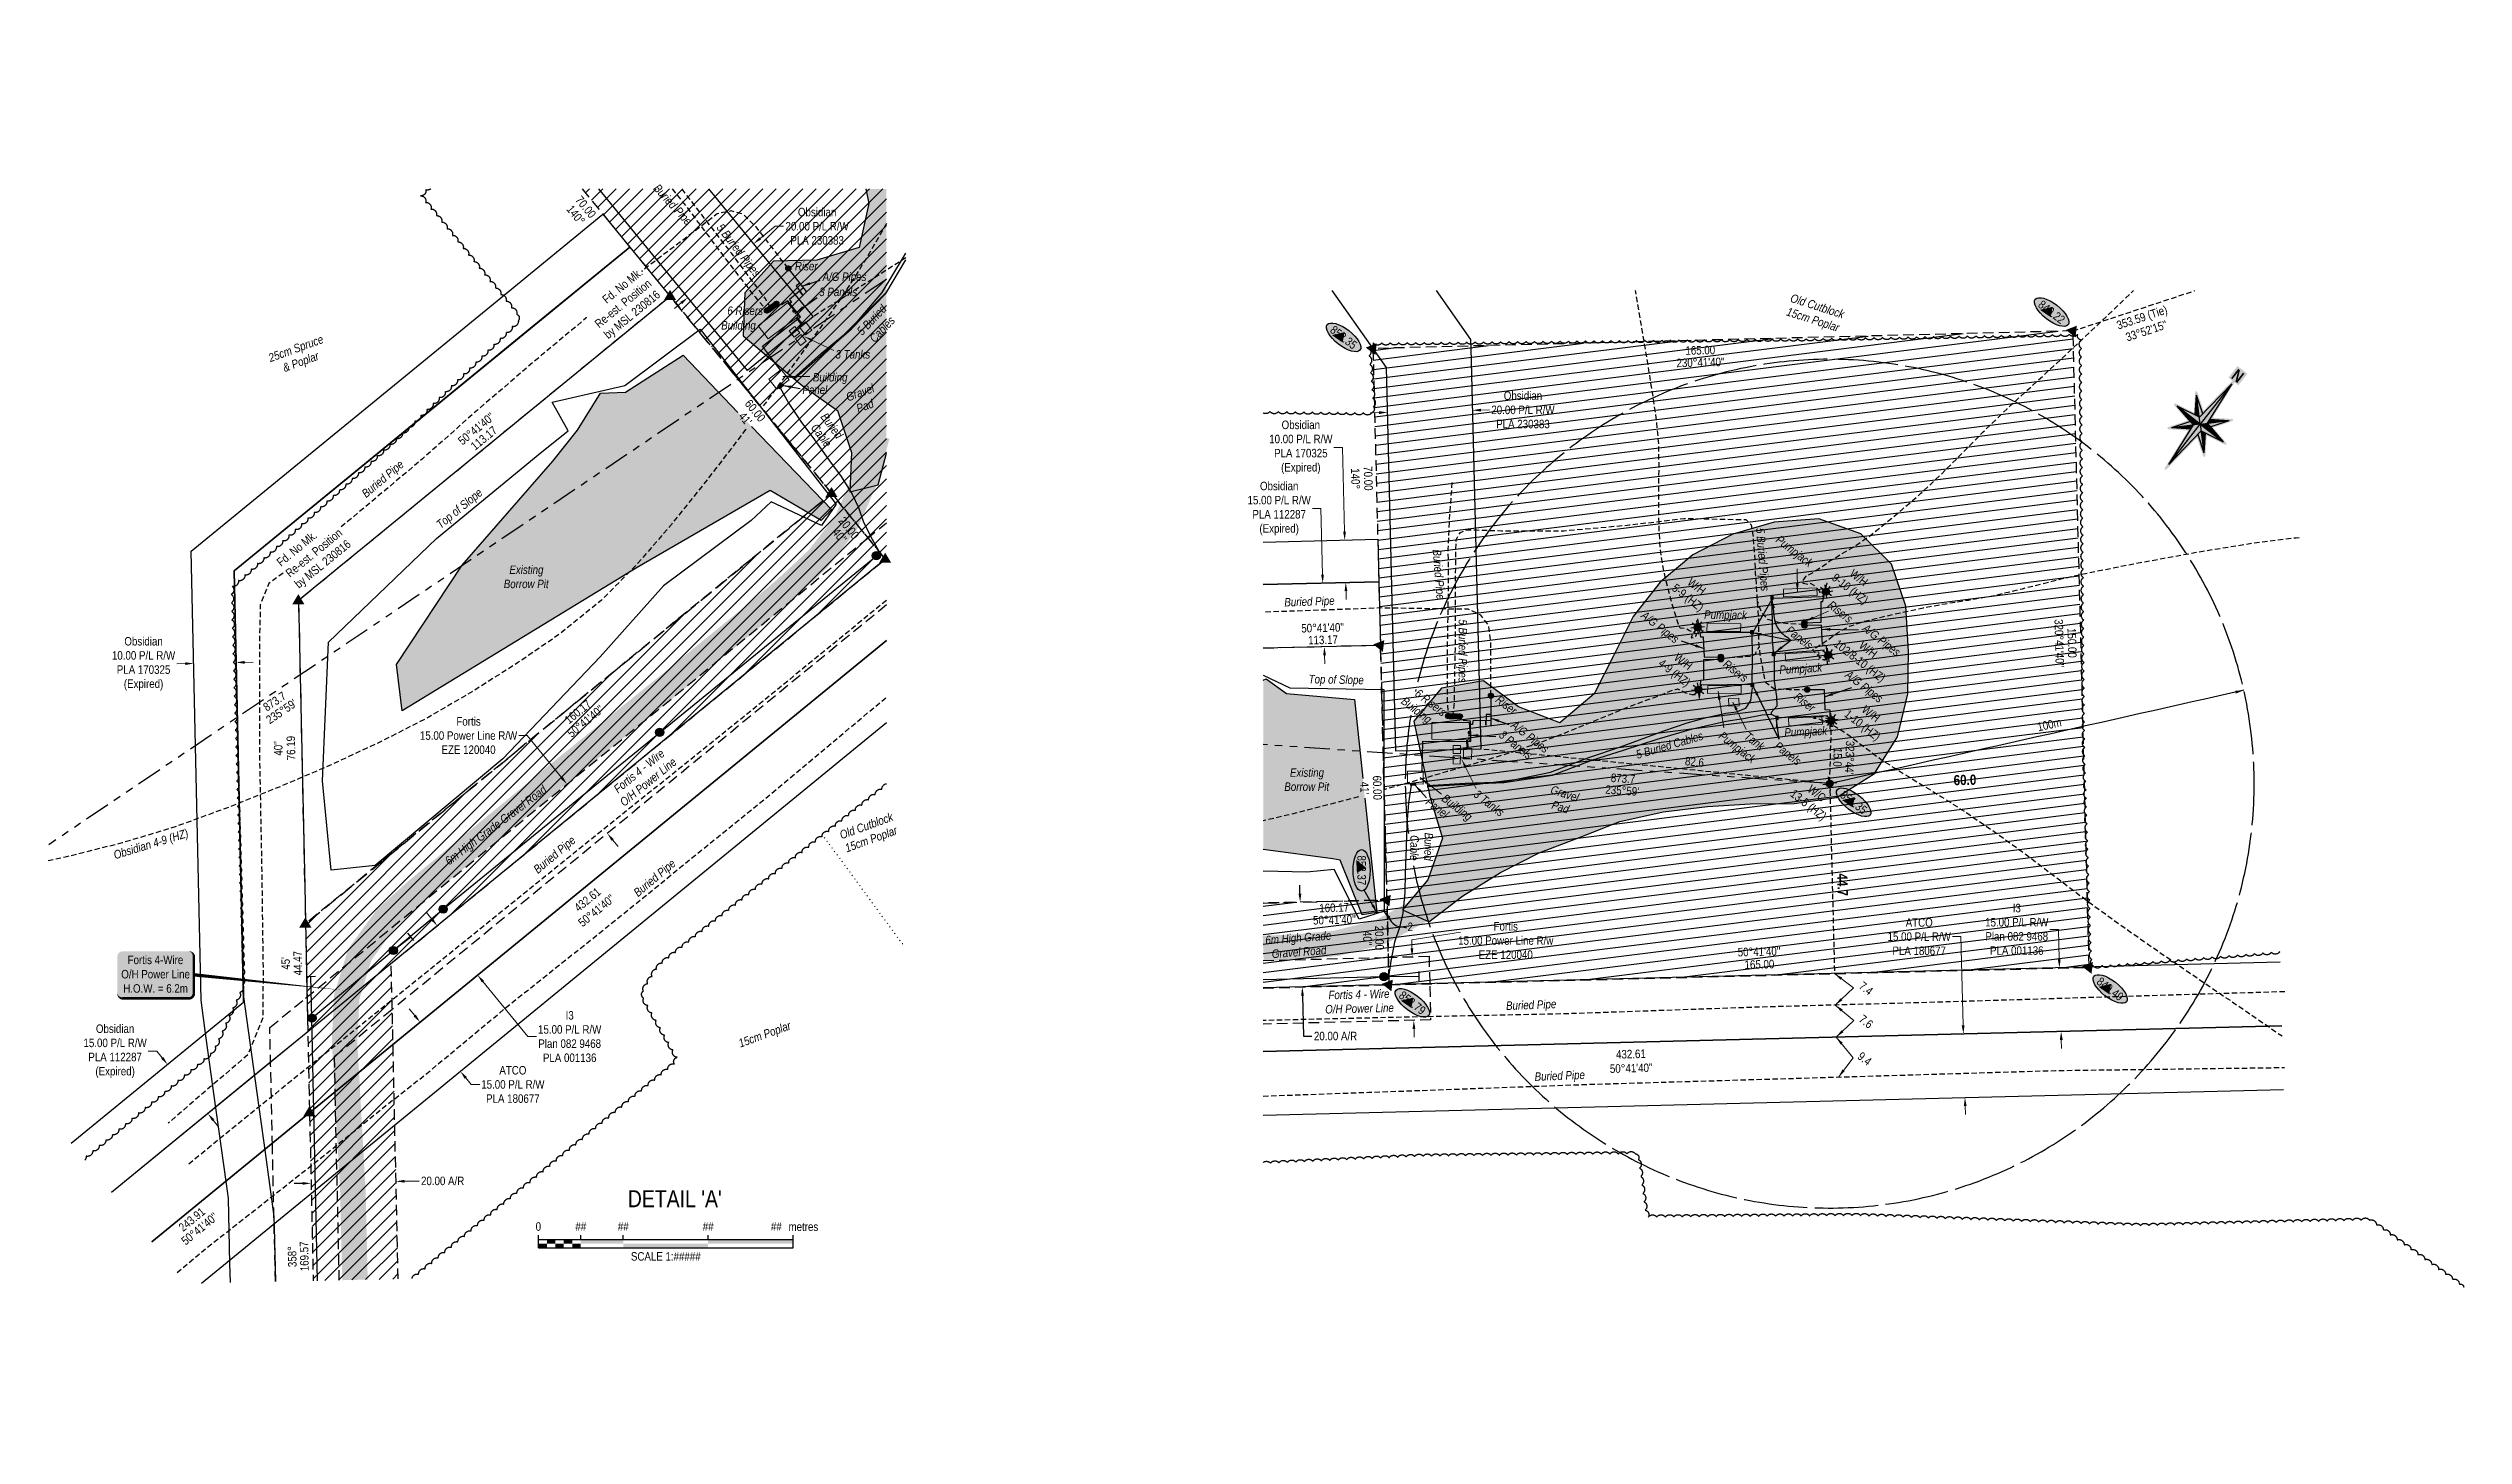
# Model space of a CAD drawing. Extents: x 613721 to 622755, y 5905527 to 5910064.
# Drawn here: x 617520 to 620365, y 5905789 to 5907423 of the extents above; entities that cross this region are included whole.
import ezdxf
from ezdxf.enums import TextEntityAlignment as Align

# ---------------------------------------------------------------- set-up
doc = ezdxf.new("R2010")
doc.units = 0
doc.header["$LTSCALE"] = 5
for name, pattern in [('0', [1, 1, 0]), ('DASHED1', [0.375, 0.25, -0.125]), ('foc-ACCESSROAD', [3.75, 2.5, -1.25]), ('foc-BUFFER', [16.75, 15, -1.75]), ('foc-DOT', [1, 0.2, -0.8]), ('foc-DRILLPATH', [14.75, 6, -1.75, 1.75, -1.75, 1.75, -1.75]), ('foc-FLOWLINE', [3.75, 2.5, -1.25]), ('foc-TIELINE', [1.875, 1.25, -0.625]), ('foc-TOPO', [1, 0.2, -0.8]), ('HIDDEN2', [4.7625, 3.175, -1.5875]), ('POWERLINE5', [7.8, 2.4, -0.6, 0.6, -0.6, 0.6, -0.6, 2.4]), ('UG_PIPE', [1.875, 1.25, -0.625])]:
    doc.linetypes.add(name, pattern=pattern)
for name, color, linetype in [('AS-CABLE', 224, 'foc-CABLE'), ('AS-PIPE-AG', 44, 'Continuous'), ('AS-PIPE-UG', 44, 'UG_PIPE'), ('AS-PIPE-UG-T', 44, 'Continuous'), ('AS-POWER', 104, 'foc-POWER'), ('AS-POWER-EXISTING', 72, 'POWERLINE5'), ('AS-POWER-T', 104, 'Continuous'), ('AS-ROADS', 254, 'Continuous'), ('AS-SYMBOL', 7, 'Continuous'), ('AUX-BUFFER', 7, 'foc-BUFFER'), ('C-AR', 13, 'foc-ACCESSROAD'), ('C-RW', 13, 'Continuous'), ('C-WS', 13, 'foc-ACCESSROAD'), ('C-WS-S', 13, 'Continuous'), ('CG-NORTH', 7, 'Continuous'), ('DETAIL-HZ-Existing', 8, 'foc-DOT'), ('DETAIL-T', 7, 'Continuous'), ('DRILL-T', 8, 'Continuous'), ('F-EZE', 190, 'foc-FLOWLINE'), ('F-RW', 190, 'Continuous'), ('L-2', 7, 'Continuous'), ('L-BD', 7, 'Continuous'), ('L-MON', 1, 'Continuous'), ('L-TIE', 7, 'foc-TIELINE'), ('P-CROSSINGS', 250, 'Continuous'), ('P-ELEVATION', 7, 'Continuous'), ('P-PDRILLPATH', 12, 'foc-DRILLPATH'), ('P-PROPOSED-EXISTING-H', 59, 'Continuous'), ('P-TXT', 4, 'Continuous'), ('T-BUSH', 110, '0'), ('T-BUSH-T', 110, 'Continuous'), ('T-EXISTING TFA', 220, 'HIDDEN2'), ('T-EXISTING TFA-T', 220, 'Continuous'), ('T-SLOPE', 48, 'Continuous'), ('T-TIE', 201, 'foc-TIELINE'), ('T-VEGETATION CHANGE', 104, 'foc-TOPO'), ('T-WATER', 160, 'Continuous'), ('T-WATER-H', 133, 'Continuous')]:
    doc.layers.add(name, color=color, linetype=linetype)
for name, color, linetype, lineweight in [('AS-GENERAL', 48, 'Continuous', 18), ('C-RW-T', 13, 'Continuous', 9), ('C-WS-T', 13, 'Continuous', 9), ('F-EZE-T', 190, 'Continuous', 9), ('F-RW-T', 190, 'Continuous', 9), ('T-TEXT', 48, 'Continuous', 18), ('T-TIE-T', 201, 'Continuous', 18)]:
    doc.layers.add(name, color=color, linetype=linetype, lineweight=lineweight)
doc.styles.add('80', font='ARIALN.TTF', dxfattribs={"height": 10})
doc.styles.add('80CG', font='ARIALN.TTF', dxfattribs={"height": 10})
doc.styles.add('80L', font='ARIALN.TTF', dxfattribs={"height": 10})
doc.styles.add('80LS', font='ARIALNI.TTF', dxfattribs={"height": 10})
doc.styles.add('BOLD', font='ARIALNB.TTF')
doc.styles.add('foc-LtypeFont', font='ARIALN.TTF', dxfattribs={"height": 7.35})
doc.linetypes.add('foc-CABLE', pattern='A,2,-1,["C",foc-LtypeFont,S=0.2,R=0,X=-0.625,Y=-0.75],-1.24,8', length=12.24)
doc.linetypes.add('foc-POWER', pattern='A,6,-1,["P",foc-LtypeFont,S=0.2,R=0,X=-0.625,Y=-0.75],-1.24,4', length=12.24)
doc.dimstyles.new('CG2011', dxfattribs={"dimscale": 5, "dimtxt": 9, "dimasz": 2, "dimexe": 0.2, "dimexo": 0.0625, "dimgap": 0.5, "dimtad": 0, "dimtih": 1, "dimtoh": 1, "dimzin": 0, "dimdsep": 46, "dimtxsty": '80CG', "dimcen": 0.1, "dimse1": 1, "dimse2": 1, "dimclrd": 256, "dimclrt": 256, "dimaunit": 1, "dimadec": 4, "dimazin": 0, "dimtfac": 0.06, "dimtofl": 0, "dimtmove": 0, "dimatfit": 1, "dimfxl": 0.2, "dimtolj": 1, "dimtzin": 0, "dimlwd": -1, "dimarcsym": 0})
doc.dimstyles.new('Compass 5 000', dxfattribs={"dimscale": 5, "dimtxt": 9, "dimasz": 2, "dimexe": 0.2, "dimexo": 0.0625, "dimgap": 0.5, "dimtad": 0, "dimtih": 1, "dimtoh": 1, "dimzin": 0, "dimdsep": 46, "dimtxsty": '80CG', "dimcen": 0.1, "dimse1": 1, "dimse2": 1, "dimclrd": 256, "dimclrt": 256, "dimaunit": 1, "dimadec": 4, "dimazin": 0, "dimtfac": 0.06, "dimtofl": 0, "dimtmove": 0, "dimatfit": 1, "dimfxl": 0.2, "dimtolj": 1, "dimtzin": 0, "dimlwd": -1, "dimarcsym": 0})
pattern_1 = [(7.14112547, (-3492526.247, 1626924.945), (-1.380931114, 11.022268725), [])]
pattern_2 = [(45, (-1379.577, 4751.709), (-7.854851322, 7.854851322), [])]

msp = doc.modelspace()

# ---------------------------------------------------------------- texts
at = {"layer": 'AS-CABLE', "char_height": 9.99634, "attachment_point": 1, "style": '80L'}
for s, width, insert, rotation in [('\\pi0.44888;{\\fArial Narrow|b0|i1|c0|p34;5 Buried \\P\\pi4.36627;Cables}', 43.31063, (618471.134, 5907090.999), 46.213223), ('\\pi0.29887;{\\fArial Narrow|b0|i1|c0|p34;Buried\\P\\pi0.47275; Cable}', 33.7575, (618436.849, 5906995.03), 306.711622), ('{\\fArial Narrow|b0|i1|c0|p34;5 Buried Cables}', 89.94693, (619388.824, 5906595.722), 16.46376), ('\\pi0.29887;{\\fArial Narrow|b0|i1|c0|p34;Buried\\P\\pi0.47275; Cable}', 33.7575, (619151.038, 5906499.518), 268.852748)]:
    msp.add_mtext_dynamic_manual_height_columns(s, width=width, gutter_width=49.982, heights=[0], dxfattribs=dict(at, insert=insert, rotation=rotation))
at = {"layer": 'AS-PIPE-UG-T', "char_height": 9.99634, "attachment_point": 1, "style": '80L'}
for s, insert, rotation in [('{\\fArial Narrow|b0|i1|c0|p34;Buried Pipe}', (618239.402, 5907264.28), 312.452615), ('{\\fArial Narrow|b0|i1|c0|p34;5 Buried Pipes}', (618314.427, 5907217.757), 307.792515), ('{\\fArial Narrow|b0|i1|c0|p34;Buried Pipe}', (617888.103, 5906900.799), 40.085455), ('{\\fArial Narrow|b0|i1|c0|p34;5 Buried Pipes}', (619541.183, 5906858.533), 274.593741), ('{\\fArial Narrow|b0|i1|c0|p34;Buried Pipe}', (619160.392, 5906833.274), 274.593741), ('{\\fArial Narrow|b0|i1|c0|p34;Buried Pipe}', (618975.581, 5906775.613), 1.962003), ('{\\fArial Narrow|b0|i1|c0|p34;5 Buried Pipes}', (619191.075, 5906750.499), 269.93364), ('{\\fArial Narrow|b0|i1|c0|p34;Buried Pipe}', (618090.374, 5906458.127), 40.085455), ('{\\fArial Narrow|b0|i1|c0|p34;Buried Pipe}', (618208.281, 5906430.844), 40.085455), ('{\\fArial Narrow|b0|i1|c0|p34;Buried Pipe}', (619236.641, 5906300.331), 2.22658), ('{\\fArial Narrow|b0|i1|c0|p34;Buried Pipe}', (619270.353, 5906216.907), 2.22658)]:
    msp.add_mtext_dynamic_manual_height_columns(s, width=74.55432, gutter_width=49.982, heights=[0], dxfattribs=dict(at, insert=insert, rotation=rotation))
at = {"layer": 'AS-PIPE-UG-T', "insert": (618432.223, 5907159.079), "char_height": 9.99634, "attachment_point": 1, "style": '80L', "bg_fill": 1, "box_fill_scale": 1.2, "bg_fill_color": 254, "bg_fill_transparency": 0}
msp.add_mtext_dynamic_manual_height_columns('\\pi-0.15799;{\\fArial Narrow|b0|i1|c0|p34;A/G Pipes}', width=51.22042, gutter_width=49.982, heights=[0], dxfattribs=at)
at = {"layer": 'AS-PIPE-UG-T', "char_height": 9.99634, "attachment_point": 1, "rotation": 322.141125, "style": '80L', "bg_fill": 1, "box_fill_scale": 1.2, "bg_fill_color": 254, "bg_fill_transparency": 0}
for insert in [(619401.199, 5906761.107), (619661.949, 5906745.786), (619641.548, 5906691.114), (619248.065, 5906631.878)]:
    msp.add_mtext_dynamic_manual_height_columns('\\pi-0.15799;{\\fArial Narrow|b0|i1|c0|p34;A/G Pipes}', width=51.22042, gutter_width=49.982, heights=[0], dxfattribs=dict(at, insert=insert))
at = {"layer": 'AS-POWER', "insert": (618428.108, 5907141.268), "char_height": 9.99634, "attachment_point": 1, "style": '80L', "bg_fill": 1, "box_fill_scale": 1.2, "bg_fill_color": 254, "bg_fill_transparency": 0}
msp.add_mtext_dynamic_manual_height_columns('{\\fArial Narrow|b0|i1|c0|p34;3 Panels}', width=44.64029, gutter_width=49.982, heights=[0], dxfattribs=at)
at = {"layer": 'AS-POWER', "insert": (618408.257, 5907025.939), "char_height": 9.99634, "attachment_point": 1, "style": '80L'}
msp.add_mtext_dynamic_manual_height_columns('{\\fArial Narrow|b0|i1|c0|p34;Panel}', width=43.06515, gutter_width=49.982, heights=[0], dxfattribs=at)
at = {"layer": 'AS-POWER', "char_height": 9.99634, "attachment_point": 1, "style": '80L'}
for s, width, insert, rotation in [('{\\fArial Narrow|b0|i1|c0|p34;Panels}', 43.06515, (619571.689, 5906743.716), 322.141125), ('\\pi4.79245;{\\fArial Narrow|b0|i1|c0|p34;Fortis 4 - Wire\\P\\pi0.57503;O/H Power Line}', 80.64349, (618181.126, 5906549.934), 39.19262), ('{\\fArial Narrow|b0|i1|c0|p34;Panels}', 43.06515, (619558.04, 5906607.313), 322.141125), ('{\\fArial Narrow|b0|i1|c0|p34;Panel}', 43.06515, (619147.433, 5906541.468), 322.141125), ('\\pi4.79245;{\\fArial Narrow|b0|i1|c0|p34;Fortis 4 - Wire\\P\\pi0.57503;O/H Power Line}', 80.64349, (619022.841, 5906312.896), 1.333745)]:
    msp.add_mtext_dynamic_manual_height_columns(s, width=width, gutter_width=49.982, heights=[0], dxfattribs=dict(at, insert=insert, rotation=rotation))
at = {"layer": 'AS-POWER', "insert": (619233.886, 5906620.341), "char_height": 9.99634, "attachment_point": 1, "rotation": 322.141125, "style": '80L', "bg_fill": 1, "box_fill_scale": 1.2, "bg_fill_color": 254, "bg_fill_transparency": 0}
msp.add_mtext_dynamic_manual_height_columns('{\\fArial Narrow|b0|i1|c0|p34;3 Panels}', width=44.64029, gutter_width=49.982, heights=[0], dxfattribs=at)
at = {"layer": 'AUX-BUFFER', "style": '80CG'}
msp.add_text('100m', height=9.9963, rotation=12.706837, dxfattribs=at).set_placement((619876.64, 5906626.626), align=Align.MIDDLE_CENTER)
at = {"layer": 'C-WS-T', "char_height": 9.99634, "attachment_point": 1, "rotation": 322.141125, "style": '80L'}
for s, width, insert in [('\\pi10.43841;W/H\\P\\pi0.27841;5-9 (HZ)', 42.02188, (619447.425, 5906806.636)), ('\\pi13.62278;W/H\\P\\pi0.27841;9-10 (HZ)', 48.39062, (619635.884, 5906818.816)), ('\\pi24.76809;W/H\\P\\pi0.66367;102/8-10 (HZ)', 70.68124, (619638.166, 5906741.013)), ('\\pi10.43841;W/H\\P\\pi0.11476;4-9 (HZ)', 42.02188, (619431.598, 5906717.94)), ('\\pi13.62278;W/H\\P\\pi0.66367;1-10 (HZ)', 48.39062, (619650.128, 5906658.537))]:
    msp.add_mtext_dynamic_manual_height_columns(s, width=width, gutter_width=49.982, heights=[0], dxfattribs=dict(at, insert=insert))
at = {"layer": 'DETAIL-T', "color": 3, "insert": (618257.92, 5906068.14), "char_height": 19.9927, "width": 233.48432, "attachment_point": 5, "style": '80CG'}
msp.add_mtext("DETAIL 'A'", dxfattribs=at)
at = {"layer": 'DRILL-T', "insert": (617543.883, 5906461.559), "char_height": 10, "attachment_point": 1, "rotation": 16.956149, "style": '80L'}
msp.add_mtext_dynamic_manual_height_columns('\\pi54.53044;{\\fArial Narrow|b0|i1|c0|p34;Obsidian 4-9 (HZ)}', width=198.38558, gutter_width=49.982, heights=[0], dxfattribs=at)
at = {"layer": 'L-BD', "style": '80L'}
for s, height, rotation, p in [('140°', 9.9963, 309.3098, (618141.516, 5907226.779)), ('70.00', 9.9963, 309.3098, (618153.118, 5907236.278)), ('165.00', 9.9963, 1.441325, (619465.596, 5907067.446)), ("230°41'40''", 9.99634, 1.441325, (619465.955, 5907053.206)), ("50°41'40''", 9.9963, 39.3066, (618024.185, 5906975.034)), ("41'", 9.9963, 309.3157, (618341.053, 5906986.797)), ('60.00', 9.9963, 309.3157, (618352.654, 5906996.298)), ('113.17', 9.9963, 39.3066, (618033.209, 5906964.012)), ('140°', 9.9963, 271.450925, (619059.649, 5906916.137)), ('70.00', 9.9963, 271.450925, (619074.638, 5906916.517)), ('20.00', 9.9963, 309.2668, (618463.105, 5906858.18)), ("40''", 9.9963, 309.2668, (618452.077, 5906849.164)), ("50°41'40''", 9.9963, 1.447725, (619020.954, 5906740.622)), ('113.17', 9.9963, 1.447725, (619021.314, 5906726.382)), ("320°41'40''", 9.99634, 271.472025, (619888.423, 5906722.367)), ('150.00', 9.9963, 271.472025, (619903.412, 5906722.753)), ('160.17', 9.9963, 39.2876, (618143.84, 5906641.614)), ("50°41'40''", 9.9963, 39.2876, (618152.86, 5906630.589)), ('76.19', 9.9963, 91.2353, (617805.943, 5906598.894)), ("40''", 9.9963, 91.2353, (617790.951, 5906598.57)), ('15.0', 9.9963, 268.362525, (619627.411, 5906588.078)), ("323°44'", 9.9963, 268.362525, (619641.65, 5906587.671)), ("41'", 9.9963, 271.456825, (619070.352, 5906551.81)), ('60.00', 9.9963, 271.456825, (619085.342, 5906552.191)), ('160.17', 9.9963, 1.428725, (619034.42, 5906410.906)), ("50°41'40''", 9.9963, 1.428725, (619034.776, 5906396.666)), ('20.00', 9.9963, 271.407925, (619087.781, 5906375.358)), ('44.47', 9.9963, 91.2452, (617813.975, 5906345.628)), ("40''", 9.9963, 271.407925, (619073.54, 5906375.008)), ("50°41'40''", 9.9963, 1.431125, (619534.862, 5906359.158)), ("45'", 9.9963, 91.2452, (617799.733, 5906345.319)), ('165.00', 9.9963, 1.431125, (619535.237, 5906344.168)), ('243.91', 9.9963, 39.3087, (617689.298, 5906043.771)), ("50°41'40''", 9.9963, 39.3087, (617698.322, 5906032.749)), ('169.57', 9.9963, 91.237, (617821.647, 5906000.258)), ('358°', 9.9963, 91.237, (617807.405, 5905999.951))]:
    msp.add_text(s, height=height, rotation=rotation, dxfattribs=at).set_placement(p, align=Align.MIDDLE)
at = {"layer": 'L-BD', "color": 5, "style": '80L'}
for s, rotation, p in [('873.7', 34.0197, (617786.672, 5906653.886)), ("235°59'", 34.0197, (617794.642, 5906642.08)), ("235°59'", 356.160825, (619373.699, 5906548.904)), ('873.7', 356.160825, (619374.653, 5906563.117))]:
    msp.add_text(s, height=9.9963, rotation=rotation, dxfattribs=at).set_placement(p, align=Align.MIDDLE)
at = {"layer": 'L-BD', "color": 3, "style": 'BOLD'}
for s, rotation, p in [('60.0', 1.446796, (619764.072, 5906555.089)), ('44.7', 271.431119, (619626.844, 5906451.177))]:
    msp.add_text(s, height=11.9956, rotation=rotation, dxfattribs=at).set_placement(p)
at = {"layer": 'L-BD', "insert": (619984.165, 5907110.949), "char_height": 9.99634, "width": 61.14858, "attachment_point": 2, "rotation": 18.270145, "style": '80L'}
msp.add_mtext("353.59 (Tie)\\P33°52'15'' ", dxfattribs=at)
at = {"layer": 'P-TXT', "insert": (619586.484, 5906564.609), "char_height": 9.99634, "attachment_point": 1, "rotation": 322.141125, "style": '80L'}
msp.add_mtext_dynamic_manual_height_columns('\\pi13.38071;W/C \\P\\pi0.66367;13-5 (HZ)', width=48.39062, gutter_width=49.982, heights=[0], dxfattribs=at)
at = {"layer": 'T-BUSH-T', "char_height": 9.9963, "attachment_point": 2, "style": '80LS'}
for s, insert, width, rotation in [('Old Cutblock\\P15cm Poplar', (619605.065, 5907124.269), 69.59678, 342.141125), ('25cm Spruce \\P& Poplar', (617810.105, 5907074.328), 69.59678, 20), ('Old Cutblock\\P15cm Poplar', (618481.782, 5906512.043), 69.59678, 20), ('15cm Poplar', (618362.062, 5906266.498), 65.38278, 20)]:
    msp.add_mtext(s, dxfattribs=dict(at, insert=insert, width=width, rotation=rotation))
at = {"layer": 'T-EXISTING TFA-T', "char_height": 9.99634, "attachment_point": 1, "style": '80L'}
for insert in [(618053.686, 5906813.947), (618972.88, 5906575.05)]:
    msp.add_mtext_dynamic_manual_height_columns('\\pi9.51151;{\\fArial Narrow|b0|i1|c0|p34;Existing \\P\\pi2.89388;Borrow Pit}', width=58.54473, gutter_width=49.982, heights=[0], dxfattribs=dict(at, insert=insert))
at = {"layer": 'T-TEXT', "char_height": 9.99634, "attachment_point": 1, "style": '80L'}
for s, width, insert in [('{\\fArial Narrow|b0|i1|c0|p34;Riser}', 51.15703, (618399.426, 5907171.531)), ('{\\fArial Narrow|b0|i1|c0|p34;Building}', 43.06515, (618312.65, 5907101.885)), ('{\\fArial Narrow|b0|i1|c0|p34;6 Risers}', 43.06515, (618319.81, 5907119.045)), ('{\\fArial Narrow|b0|i1|c0|p34;3 Tanks}', 41.42182, (618447.309, 5907067.674)), ('{\\fArial Narrow|b0|i1|c0|p34;Building}', 43.06515, (618420.605, 5907040.681))]:
    msp.add_mtext_dynamic_manual_height_columns(s, width=width, gutter_width=49.982, heights=[0], dxfattribs=dict(at, insert=insert))
at = {"layer": 'T-TEXT', "char_height": 9.9963, "width": 34.31651, "attachment_point": 2, "style": '80LS'}
for insert, rotation in [((618474.509, 5907022.261), 20), ((619307.589, 5906550.119), 342.141125)]:
    msp.add_mtext('Gravel\\PPad', dxfattribs=dict(at, insert=insert, rotation=rotation))
at = {"layer": 'T-TEXT', "char_height": 9.99634, "attachment_point": 1, "style": '80L'}
for s, width, insert, rotation in [('{\\fArial Narrow|b0|i1|c0|p34;Top of Slope}', 64.54433, (617975.922, 5906864.494), 39.370131), ('\\pi0.57162;{\\fArial Narrow|b0|i1|c0|p34;Pumpjack}', 51.47954, (619559.234, 5906850.58), 322.141125), ('{\\fArial Narrow|b0|i1|c0|p34;Pumpjack}', 57.35733, (619470.261, 5906761.093), 359.428916), ('{\\fArial Narrow|b0|i1|c0|p34;Risers}', 43.06515, (619620.695, 5906773.348), 322.141125), ('{\\fArial Narrow|b0|i1|c0|p34;Risers}', 43.06515, (619497.464, 5906703.686), 322.141125), ('{\\fArial Narrow|b0|i1|c0|p34;Pumpjack}', 57.35733, (619558.528, 5906696.153), 3.104199), ('{\\fArial Narrow|b0|i1|c0|p34;Top of Slope}', 64.54433, (619004.52, 5906685.217), 358.947477), ('{\\fArial Narrow|b0|i1|c0|p34;Building}', 43.06515, (619118.559, 5906660.106), 322.141125), ('{\\fArial Narrow|b0|i1|c0|p34;6 Risers}', 43.06515, (619134.743, 5906669.26), 322.141125), ('{\\fArial Narrow|b0|i1|c0|p34;Riser}', 51.15703, (619229.814, 5906661.837), 322.141125), ('{\\fArial Narrow|b0|i1|c0|p34;Riser}', 43.06515, (619581.174, 5906665.195), 322.141125), ('{\\fArial Narrow|b0|i1|c0|p34;Pumpjack}', 57.35733, (619492.409, 5906619.211), 322.141125), ('{\\fArial Narrow|b0|i1|c0|p34;Tank}', 26.16819, (619522.511, 5906618.787), 322.141125), ('\\pi-10.28389;{\\fArial Narrow|b0|i1|c0|p34;Pumpjack}', 29.76851, (619574.662, 5906622.691), 2.442864), ('\\pi0.5273;{\\fArial Narrow|b0|i1|c0|p34;6m High Grade Gravel Road}', 145.78338, (617985.728, 5906468.205), 36.966917), ('{\\fArial Narrow|b0|i1|c0|p34;Building}', 43.06515, (619166.23, 5906545.53), 322.141125), ('{\\fArial Narrow|b0|i1|c0|p34;3 Tanks}', 41.42182, (619203.879, 5906550.453), 322.141125), ('\\pi0.5273;{\\fArial Narrow|b0|i1|c0|p34;6m High Grade \\P\\pi6.86536;Gravel Road}', 77.46594, (618952.64, 5906377.598), 4.147011)]:
    msp.add_mtext_dynamic_manual_height_columns(s, width=width, gutter_width=49.982, heights=[0], dxfattribs=dict(at, insert=insert, rotation=rotation))
at = {"layer": 'T-TIE-T', "style": '80L'}
msp.add_text('82.6', height=9.9963, rotation=354.515325, dxfattribs=at).set_placement((619458.795, 5906582.704), align=Align.MIDDLE)
at = {"layer": 'T-TIE-T', "insert": (619120.946, 5906393.35), "char_height": 9.996, "attachment_point": 1, "style": '80L'}
msp.add_mtext_dynamic_manual_height_columns('2', width=5.95365, gutter_width=49.982, heights=[0], dxfattribs=at)
at = {"layer": 'T-TIE-T', "char_height": 9.9963, "attachment_point": 1, "rotation": 322.141125, "style": '80L'}
for s, width, insert in [('7.4', 16.95489, (619657.619, 5906324.7)), ('7.6', 16.95489, (619657.617, 5906285.628)), ('9.4', 9.99634, (619655.984, 5906241.818))]:
    msp.add_mtext_dynamic_manual_height_columns(s, width=width, gutter_width=49.982, heights=[0], dxfattribs=dict(at, insert=insert))

# ---------------------------------------------------------------- blocks, each defined once
blk = doc.blocks.new('RISER')
h = blk.add_hatch(color=255)
h.dxf.hatch_style = 1
edge = h.paths.add_edge_path()
edge.add_arc((0, 0), 0.7, 0, 360)
blk.add_hatch(color=48).paths.add_polyline_path([(0.58, -0.15), (-0.58, -0.15, 0.774597)])
at = {"color": 48}
blk.add_line((-0.58, -0.15), (0.58, -0.15), dxfattribs=at)
blk.add_circle((0, 0), 0.6, dxfattribs=at)
blk = doc.blocks.new('STRIA')
blk.add_hatch(color=255).paths.add_polyline_path([(-0.04, 1.52), (-1.47, -0.87), (1.39, -0.87)])
blk = doc.blocks.new('STRIAA')
blk.add_blockref('STRIA', (0, 0))
blk = doc.blocks.new('STRIB')
at = {"color": 1}
blk.add_solid([(-1.12, -0.67), (-0.04, 1.13), (1.04, -0.67)], dxfattribs=at)
blk = doc.blocks.new('STRIBB')
blk.add_blockref('STRIB', (0, 0))
blk = doc.blocks.new('STRICC')
for name in ['STRIAA', 'STRIBB']:
    blk.add_blockref(name, (0, 0))
blk = doc.blocks.new('fdspike')
blk.add_blockref('STRICC', (0, 0))
blk = doc.blocks.new('TRIA')
blk.add_hatch(color=255).paths.add_polyline_path([(-0.04, 1.52), (-1.47, -0.87), (1.39, -0.87)])
blk = doc.blocks.new('TRIAA')
blk.add_blockref('TRIA', (0, 0))
blk = doc.blocks.new('TRIB')
at = {"color": 1}
blk.add_lwpolyline([(-1.12, -0.67), (-0.04, 1.13), (1.04, -0.67)], close=True, dxfattribs=at)
blk = doc.blocks.new('TRIBB')
blk.add_blockref('TRIB', (0, 0))
blk = doc.blocks.new('TRICC')
for name in ['TRIAA', 'TRIBB']:
    blk.add_blockref(name, (0, 0))
blk = doc.blocks.new('plspike')
blk.add_blockref('TRICC', (0, 0))
blk = doc.blocks.new('*D490')
at = {"layer": 'C-RW-T', "transparency": 16777216}
for p, q in [((619087.3, 5906994), (619077.3, 5906993.8)), ((619207.2, 5906997), (619217.2, 5906997.2))]:
    blk.add_line(p, q, dxfattribs=at)
for points in [[(619087.3, 5906995.7), (619087.3, 5906992.3), (619097.3, 5906994.3)], [(619207.2, 5906998.6), (619207.3, 5906995.3), (619197.2, 5906996.7)]]:
    blk.add_solid(points, dxfattribs=at)
at = {"layer": 'C-RW-T', "transparency": 16777216, "insert": (619256.8, 5906997.2), "char_height": 10, "attachment_point": 5, "style": '80CG'}
blk.add_mtext('\\A1;Obsidian\\P20.00 P/L R/W\\PPLA 230383', dxfattribs=at)
blk = doc.blocks.new('*D492')
at = {"layer": 'F-RW-T', "transparency": 16777216}
for p, q in [((619887.4, 5906385.4), (619877.4, 5906385.4)), ((619888.3, 5906350.1), (619887.4, 5906385.4)), ((619890.7, 5906255.2), (619891, 5906245.2))]:
    blk.add_line(p, q, dxfattribs=at)
for points in [[(619890, 5906350.2), (619886.6, 5906350.1), (619888.6, 5906340.1)], [(619892.4, 5906255.2), (619889, 5906255.1), (619890.5, 5906265.2)]]:
    blk.add_solid(points, dxfattribs=at)
at = {"layer": 'F-RW-T', "transparency": 16777216, "insert": (619838.3, 5906385.4), "char_height": 10, "attachment_point": 5, "style": '80CG'}
blk.add_mtext('\\A1;I3\\P15.00 P/L R/W\\PPlan 082 9468\\PPLA 001136', dxfattribs=at)
blk = doc.blocks.new('*D491')
at = {"layer": 'F-RW-T', "transparency": 16777216}
for p, q in [((619772.5, 5906376.8), (619762.5, 5906376.8)), ((619775.1, 5906272.3), (619772.5, 5906376.8)), ((619777.5, 5906177.4), (619777.8, 5906167.4))]:
    blk.add_line(p, q, dxfattribs=at)
for points in [[(619776.8, 5906272.3), (619773.5, 5906272.2), (619775.4, 5906262.3)], [(619779.2, 5906177.5), (619775.9, 5906177.4), (619777.3, 5906187.4)]]:
    blk.add_solid(points, dxfattribs=at)
at = {"layer": 'F-RW-T', "transparency": 16777216, "insert": (619723.4, 5906376.8), "char_height": 10, "attachment_point": 5, "style": '80CG'}
blk.add_mtext('\\A1;ATCO\\P15.00 P/L R/W\\PPLA 180677', dxfattribs=at)
blk = doc.blocks.new('*D493')
at = {"layer": 'F-EZE-T', "transparency": 16777216}
for p, q in [((619126.1, 5906363.2), (619125.8, 5906373.2)), ((619128.5, 5906268.3), (619128.7, 5906258.3))]:
    blk.add_line(p, q, dxfattribs=at)
for points in [[(619127.7, 5906363.2), (619124.4, 5906363.1), (619126.3, 5906353.2)], [(619130.1, 5906268.3), (619126.8, 5906268.2), (619128.2, 5906278.2)]]:
    blk.add_solid(points, dxfattribs=at)
at = {"layer": 'F-EZE-T', "transparency": 16777216, "insert": (619236.5, 5906372.2), "char_height": 10, "attachment_point": 5, "style": '80CG'}
blk.add_mtext('\\A1;Fortis\\P15.00 Power Line R/w\\PEZE 120040 ', dxfattribs=at)
blk = doc.blocks.new('POWERPOLE')
h = blk.add_hatch(color=255)
edge = h.paths.add_edge_path()
edge.add_arc((0, 0), 0.96, 0, 360)
at = {"linetype": 'Continuous'}
for p, q in [((0.68, -0.68), (-0.68, 0.68)), ((-0.68, -0.68), (0.68, 0.68))]:
    blk.add_line(p, q, dxfattribs=at)
blk.add_circle((0, 0), 0.96, dxfattribs=at)
blk = doc.blocks.new('NORTH')
h = blk.add_hatch(color=141)
h.dxf.hatch_style = 1
edge = h.paths.add_edge_path()
edge.add_line((-2.5, 97.8), (-11.3, 97.8))
edge.add_line((-11.3, 97.8), (-11.3, 124.5))
edge.add_line((-11.3, 124.5), (11.4, 124.5))
edge.add_line((11.4, 124.5), (11.4, 97.8))
edge.add_line((11.4, 97.8), (2.5, 97.8))
edge.add_line((2.5, 97.8), (10.4, 22.8))
edge.add_line((10.4, 22.8), (39.9, 42.7))
edge.add_arc((41, 41), 2, -34, 124, ccw=False)
edge.add_line((42.7, 39.9), (22, 9.2))
edge.add_line((22, 9.2), (58.3, 2))
edge.add_arc((57.9, 0), 2, -78.6499, 78.6499, ccw=False)
edge.add_line((58.3, -2), (22, -9.2))
edge.add_line((22, -9.2), (42.7, -39.9))
edge.add_arc((41, -41), 2, -124, 34, ccw=False)
edge.add_line((39.9, -42.7), (10.4, -22.8))
edge.add_line((10.4, -22.8), (2, -102.6))
edge.add_arc((0, -102.4), 2, 186, 354, ccw=False)
edge.add_line((-2, -102.6), (-10.4, -22.8))
edge.add_line((-10.4, -22.8), (-39.9, -42.7))
edge.add_arc((-41, -41), 2, 146, 304, ccw=False)
edge.add_line((-42.7, -39.9), (-22, -9.2))
edge.add_line((-22, -9.2), (-58.3, -2))
edge.add_arc((-57.9, 0), 2, 101.3501, 258.6499, ccw=False)
edge.add_line((-58.3, 2), (-22, 9.2))
edge.add_line((-22, 9.2), (-42.7, 39.9))
edge.add_arc((-41, 41), 2, 56, 214, ccw=False)
edge.add_line((-39.9, 42.7), (-10.4, 22.8))
edge.add_line((-10.4, 22.8), (-2.5, 97.8))
at = {"linetype": 'Continuous'}
for points in [[(0, 92.8), (-8.8, 8.8), (0, 0)], [(0, 0), (-52.8, 0), (-8.8, -8.8)], [(-37.3, 37.3), (-17, 7.2), (-8.8, 8.8)], [(8.8, 8.8), (0, 0), (52.8, 0)], [(8.8, -8.8), (0, 0), (0, -92.8)], [(37.3, 37.3), (7.9, 17.5), (8.8, 8.8)], [(-7.9, -17.5), (-8.8, -8.8), (-37.3, -37.3)], [(17, -7.2), (8.8, -8.8), (37.3, -37.3)]]:
    blk.add_hatch(color=14, dxfattribs=at).paths.add_polyline_path(points)
at = {"color": 14, "linetype": 'Continuous'}
for p, q in [((0, 92.8), (-8.8, 8.8)), ((0, 92.8), (0, 0)), ((0, 92.8), (8.8, 8.8)), ((-8.8, 8.8), (-52.8, 0)), ((0, 0), (-52.8, 0)), ((0, 0), (-37.3, 37.3)), ((-17, 7.2), (-37.3, 37.3)), ((-7.9, 17.5), (-37.3, 37.3)), ((0, 0), (-37.3, -37.3)), ((0, 0), (37.3, 37.3)), ((0, 0), (37.3, -37.3)), ((0, -92.8), (0, 0)), ((0, 0), (52.8, 0)), ((7.9, 17.5), (37.3, 37.3)), ((8.8, 8.8), (52.8, 0)), ((17, 7.2), (37.3, 37.3)), ((-8.8, -8.8), (-52.8, 0)), ((-17, -7.2), (-37.3, -37.3)), ((-7.9, -17.5), (-37.3, -37.3)), ((0, -92.8), (-8.8, -8.8)), ((0, -92.8), (8.8, -8.8)), ((7.9, -17.5), (37.3, -37.3)), ((8.8, -8.8), (52.8, 0)), ((16.9, -7), (17, -7.2)), ((17, -7.2), (37.3, -37.3))]:
    blk.add_line(p, q, dxfattribs=at)
at = {"color": 14, "style": 'BOLD'}
blk.add_text('N', height=21.1, dxfattribs=at).set_placement((0, 110.6), align=Align.MIDDLE_CENTER)
blk = doc.blocks.new('GAS')
h = blk.add_hatch(color=255)
h.dxf.hatch_style = 1
edge = h.paths.add_edge_path()
edge.add_arc((0, 0), 0.9, 0, 360)
for p, q in [((-0.81, 0), (-1.62, 0)), ((-0.57, 0.57), (-1.14, 1.14)), ((0, 0.81), (0, 1.62)), ((0.57, 0.57), (1.14, 1.14)), ((1.62, 0), (0.81, 0)), ((-0.57, -0.57), (-1.14, -1.14)), ((0, -0.81), (0, -1.62)), ((1.14, -1.14), (0.57, -0.57))]:
    blk.add_line(p, q)
blk.add_circle((0, 0), 0.8)
blk = doc.blocks.new('WC')
at = {"layer": 'L-MON'}
h = blk.add_hatch(color=255, dxfattribs=at)
h.dxf.hatch_style = 1
edge = h.paths.add_edge_path()
edge.add_arc((0, 0), 0.9, 0, 360)
at = {"layer": 'L-MON', "color": 240, "flags": 128}
for points in [[(-0.62, 0.5), (-1.23, 1.12)], [(0.52, 0.61), (1.13, 1.21)], [(-1.18, -1.18), (-0.56, -0.57)], [(1.16, -1.18), (0.56, -0.57)]]:
    blk.add_lwpolyline(points, dxfattribs=at)
at = {"layer": 'L-MON', "color": 240}
for radius in [0.8, 0.373]:
    blk.add_circle((0, 0), radius, dxfattribs=at)
blk = doc.blocks.new('*D495')
at = {"layer": 'C-RW-T', "transparency": 16777216}
for p, q in [((619044.2, 5906953.1), (619034.2, 5906953.1)), ((619046.7, 5906853.8), (619044.2, 5906953.1)), ((619048.4, 5906783.8), (619048.6, 5906773.8))]:
    blk.add_line(p, q, dxfattribs=at)
for points in [[(619048.3, 5906853.8), (619045, 5906853.8), (619046.9, 5906843.8)], [(619050, 5906783.8), (619046.7, 5906783.7), (619048.1, 5906793.8)]]:
    blk.add_solid(points, dxfattribs=at)
at = {"layer": 'C-RW-T', "transparency": 16777216, "insert": (618995.2, 5906953.1), "char_height": 10, "attachment_point": 5, "style": '80CG'}
blk.add_mtext('\\A1;Obsidian\\P10.00 P/L R/W\\PPLA 170325\\P(Expired)', dxfattribs=at)
blk = doc.blocks.new('*D496')
at = {"layer": 'C-RW-T', "transparency": 16777216}
for p, q in [((619018.8, 5906881.1), (619008.8, 5906881.1)), ((619020.7, 5906803.1), (619018.8, 5906881.1)), ((619023.1, 5906708.3), (619023.4, 5906698.3))]:
    blk.add_line(p, q, dxfattribs=at)
for points in [[(619022.4, 5906803.2), (619019.1, 5906803.1), (619021, 5906793.2)], [(619024.8, 5906708.3), (619021.5, 5906708.2), (619022.9, 5906718.2)]]:
    blk.add_solid(points, dxfattribs=at)
at = {"layer": 'C-RW-T', "transparency": 16777216, "insert": (618969.7, 5906881.1), "char_height": 10, "attachment_point": 5, "style": '80CG'}
blk.add_mtext('\\A1;Obsidian\\P15.00 P/L R/W\\PPLA 112287\\P(Expired)', dxfattribs=at)
blk = doc.blocks.new('*D497')
at = {"layer": 'P-TXT', "transparency": 16777216}
for p, q in [((618994.1, 5906427.4), (618993.9, 5906437.4)), ((618997.1, 5906307.5), (618998.3, 5906259.7)), ((618998.3, 5906259.7), (619008.3, 5906259.7))]:
    blk.add_line(p, q, dxfattribs=at)
for points in [[(618995.8, 5906427.4), (618992.5, 5906427.4), (618994.4, 5906417.4)], [(618998.8, 5906307.5), (618995.5, 5906307.4), (618996.9, 5906317.5)]]:
    blk.add_solid(points, dxfattribs=at)
at = {"layer": 'P-TXT', "transparency": 16777216, "insert": (619036.1, 5906259.7), "char_height": 10, "attachment_point": 5, "style": '80CG'}
blk.add_mtext('\\A1;20.00 A/R', dxfattribs=at)
blk = doc.blocks.new('*D498')
at = {"layer": 'P-TXT', "transparency": 16777216}
for p, q in [((617819.7, 5906086.1), (617809.7, 5906085.9)), ((617939.6, 5906088.7), (617956.8, 5906089.1))]:
    blk.add_line(p, q, dxfattribs=at)
for points in [[(617819.7, 5906087.8), (617819.7, 5906084.5), (617829.7, 5906086.3)], [(617939.6, 5906090.4), (617939.7, 5906087.1), (617929.6, 5906088.5)]]:
    blk.add_solid(points, dxfattribs=at)
at = {"layer": 'P-TXT', "transparency": 16777216, "insert": (617984.6, 5906089.1), "char_height": 10, "attachment_point": 5, "style": '80CG'}
blk.add_mtext('\\A1;20.00 A/R', dxfattribs=at)
blk = doc.blocks.new('*D499')
at = {"layer": 'C-RW-T', "transparency": 16777216}
for p, q in [((617681.5, 5906698.4), (617671.5, 5906698.2)), ((617751.5, 5906699.9), (617761.5, 5906700.1))]:
    blk.add_line(p, q, dxfattribs=at)
for points in [[(617681.5, 5906700), (617681.5, 5906696.7), (617691.5, 5906698.6)], [(617751.4, 5906701.6), (617751.5, 5906698.2), (617741.5, 5906699.7)]]:
    blk.add_solid(points, dxfattribs=at)
at = {"layer": 'C-RW-T', "transparency": 16777216, "insert": (617632.4, 5906698.2), "char_height": 10, "attachment_point": 5, "style": '80CG'}
blk.add_mtext('\\A1;Obsidian\\P10.00 P/L R/W\\PPLA 170325\\P(Expired)', dxfattribs=at)
blk = doc.blocks.new('*D500')
at = {"layer": 'C-RW-T', "transparency": 16777216}
for p, q in [((617648, 5906241.9), (617638, 5906241.9)), ((617654.3, 5906234.2), (617648, 5906241.9)), ((617714.5, 5906160.7), (617720.8, 5906153))]:
    blk.add_line(p, q, dxfattribs=at)
for points in [[(617655.6, 5906235.2), (617653, 5906233.1), (617660.6, 5906226.4)], [(617715.8, 5906161.7), (617713.2, 5906159.6), (617708.1, 5906168.4)]]:
    blk.add_solid(points, dxfattribs=at)
at = {"layer": 'C-RW-T', "transparency": 16777216, "insert": (617598.9, 5906241.9), "char_height": 10, "attachment_point": 5, "style": '80CG', "bg_fill": 3, "box_fill_scale": 1.1, "bg_fill_color": 256, "bg_fill_true_color": 13158600, "bg_fill_transparency": 0}
blk.add_mtext('\\A1;Obsidian\\P15.00 P/L R/W\\PPLA 112287\\P(Expired)', dxfattribs=at)
blk = doc.blocks.new('*D501')
at = {"layer": 'C-RW-T', "transparency": 16777216}
for p, q in [((618358.4, 5907199.1), (618376.1, 5907213.5)), ((618376.1, 5907213.5), (618386.1, 5907213.5)), ((618265.6, 5907123.2), (618257.8, 5907116.8))]:
    blk.add_line(p, q, dxfattribs=at)
for points in [[(618357.4, 5907200.4), (618359.5, 5907197.8), (618350.7, 5907192.8)], [(618264.5, 5907124.4), (618266.6, 5907121.9), (618273.3, 5907129.5)]]:
    blk.add_solid(points, dxfattribs=at)
at = {"layer": 'C-RW-T', "transparency": 16777216, "insert": (618425.6, 5907213.5), "char_height": 10, "attachment_point": 5, "style": '80CG'}
blk.add_mtext('\\A1;Obsidian\\P20.00 P/L R/W\\PPLA 230383', dxfattribs=at)
blk = doc.blocks.new('*D502')
at = {"layer": 'F-EZE-T', "transparency": 16777216}
for p, q in [((618084.2, 5906613.6), (618074.2, 5906613.6)), ((618124.7, 5906564.2), (618084.2, 5906613.6)), ((618184.8, 5906490.7), (618191.2, 5906483))]:
    blk.add_line(p, q, dxfattribs=at)
for points in [[(618126, 5906565.2), (618123.4, 5906563.1), (618131, 5906556.4)], [(618186.1, 5906491.7), (618183.6, 5906489.6), (618178.5, 5906498.4)]]:
    blk.add_solid(points, dxfattribs=at)
at = {"layer": 'F-EZE-T', "transparency": 16777216, "insert": (618015.1, 5906613.6), "char_height": 10, "attachment_point": 5, "style": '80CG'}
blk.add_mtext('\\A1;Fortis\\P15.00 Power Line R/W\\PEZE 120040 ', dxfattribs=at)
blk = doc.blocks.new('*D503')
at = {"layer": 'F-RW-T', "transparency": 16777216}
for p, q in [((617951.7, 5906283.9), (617945.3, 5906291.6)), ((618011.8, 5906210.4), (618018.2, 5906202.7)), ((618018.2, 5906202.7), (618028.2, 5906202.7))]:
    blk.add_line(p, q, dxfattribs=at)
for points in [[(617953, 5906285), (617950.4, 5906282.8), (617958, 5906276.2)], [(618013.1, 5906211.5), (618010.5, 5906209.4), (618005.5, 5906218.2)]]:
    blk.add_solid(points, dxfattribs=at)
at = {"layer": 'F-RW-T', "transparency": 16777216, "insert": (618067.3, 5906202.7), "char_height": 10, "attachment_point": 5, "style": '80CG'}
blk.add_mtext('\\A1;ATCO\\P15.00 P/L R/W\\PPLA 180677', dxfattribs=at)
blk = doc.blocks.new('*D504')
at = {"layer": 'F-RW-T', "transparency": 16777216}
for p, q in [((617971.9, 5906397.3), (617965.6, 5906405.1)), ((618032.1, 5906323.9), (618085.1, 5906259.1)), ((618085.1, 5906259.1), (618095.1, 5906259.1))]:
    blk.add_line(p, q, dxfattribs=at)
for points in [[(617973.2, 5906398.4), (617970.7, 5906396.3), (617978.3, 5906389.6)], [(618033.4, 5906324.9), (618030.8, 5906322.8), (618025.7, 5906331.6)]]:
    blk.add_solid(points, dxfattribs=at)
at = {"layer": 'F-RW-T', "transparency": 16777216, "insert": (618134.2, 5906259.1), "char_height": 10, "attachment_point": 5, "style": '80CG'}
blk.add_mtext('\\A1;I3\\P15.00 P/L R/W\\PPlan 082 9468\\PPLA 001136', dxfattribs=at)
blk = doc.blocks.new('we')
at = {"layer": 'P-ELEVATION'}
h = blk.add_hatch(color=111, dxfattribs=at)
h.dxf.hatch_style = 1
edge = h.paths.add_edge_path()
edge.add_ellipse((0, 0), major_axis=(-24.4, 0), ratio=0.410256, start_angle=0, end_angle=360)
at = {"layer": 'P-ELEVATION', "color": 7, "flags": 128}
blk.add_lwpolyline([(0, 0, 12.5, 0, 0), (-12.4, -6.4, 0, 0, 0)], format="xyseb", dxfattribs=at)
at = {"layer": 'P-ELEVATION', "color": 7}
blk.add_ellipse((0, 0), major_axis=(-24.4, 0), ratio=0.410256, dxfattribs=at)
at = {"layer": 'P-ELEVATION', "style": '80'}
blk.add_attdef('ELEVATION', text='', height=10, dxfattribs=at).set_placement((0, 0), align=Align.MIDDLE_CENTER)
blk = doc.blocks.new('*U321')
at = {"color": 0}
for p, q in [((-150, 0), (-150, 15)), ((-150, 10), (150.2, 10)), ((-150, 0), (150.2, 0)), ((-100, 10), (-100, 15)), ((-50, 10), (-50, 15)), ((50, 10), (50, 15)), ((150.2, 0), (150.2, 15))]:
    blk.add_line(p, q, dxfattribs=at)
for points in [[(-150, 5), (-140, 5), (-150, 0), (-140, 0)], [(-140, 10), (-130, 10), (-140, 5), (-130, 5)], [(-130, 5), (-120, 5), (-130, 0), (-120, 0)], [(-120, 10), (-110, 10), (-120, 5), (-110, 5)], [(-110, 5), (-100, 5), (-110, 0), (-100, 0)], [(-100, 10), (-50, 10), (-100, 5), (-50, 5)], [(-50, 5), (50, 5), (-50, 0), (50, 0)], [(50, 10), (150.2, 10), (50, 5), (150.2, 5)]]:
    blk.add_solid(points, dxfattribs=at)
at = {"color": 0, "style": '80'}
blk.add_text('metres', height=10, dxfattribs=at).set_placement((162.2, 20), align=Align.CENTER)
at = {"color": 0, "char_height": 10, "style": '80'}
for s, insert, attachment_point in [('0', (-150, 30.2), 2), ('##', (-100, 30.2), 2), ('##', (-50, 30.2), 2), ('##', (50, 30.2), 2), ('##', (136.7, 30.2), 3), ('SCALE 1:#####', (0.1, -5), 2)]:
    blk.add_mtext(s, dxfattribs=dict(at, insert=insert, attachment_point=attachment_point))
blk = doc.blocks.new('*U528')
h = blk.add_hatch(color=255)
edge = h.paths.add_edge_path()
edge.add_line((-39, -28.5), (39, -28.5))
edge.add_arc((39, -22.5), 6, 270, 360)
edge.add_line((45, -22.5), (45, 21))
edge.add_arc((39, 21), 6, 0, 90)
edge.add_line((39, 27), (-39, 27))
edge.add_arc((-39, 21), 6, 90, 180)
edge.add_line((-45, 21), (-45, -22.5))
edge.add_arc((-39, -22.5), 6, 180, 270)
at = {"color": 104, "flags": 128}
blk.add_lwpolyline([(-39, -28.5, 3, 3, 0), (39, -28.5, 3, 3, 0.414214), (45, -22.5, 3, 3, 0), (45, 21, 3, 0, 0.414214), (39, 27, 0, 0, 0), (-39, 27, 0, 0, 0.414214), (-45, 21, 0, 0, 0), (-45, -22.5, 0, 3, 0.414214)], format="xyseb", close=True, dxfattribs=at)
at = {"color": 104, "style": '80'}
blk.add_attdef('ENTER_TEXT_001', (-26.8, -4.9), '', height=10, dxfattribs=at)

# ---------------------------------------------------------------- dimensions: what is measured, and where the dimension line sits
at = {"layer": 'C-RW-T'}
for base, p1, p2, angle, text, picture, middle in [((618273.31, 5907129.481), (618162.322, 5907423.103), (618084.94, 5907359.821), 219.275919, 'Obsidian\\P20.00 P/L R/W\\PPLA 230383', '*D501', (618425.622, 5907213.528)), ((619097.305, 5906994.26), (619197.008, 5907005.975), (619097.076, 5907003.503), 181.417045, 'Obsidian\\P20.00 P/L R/W\\PPLA 230383', '*D490', (619256.77, 5906997.226)), ((619048.123, 5906793.78), (619007.021, 5906842.84), (619008.24, 5906792.808), 271.396068, 'Obsidian\\P10.00 P/L R/W\\PPLA 170325\\P(Expired)', '*D495', (618995.155, 5906953.101)), ((619022.883, 5906718.247), (618983.738, 5906792.211), (618985.631, 5906717.306), 271.447742, 'Obsidian\\P15.00 P/L R/W\\PPLA 112287\\P(Expired)', '*D496', (618969.683, 5906881.053))]:
    dim = msp.add_linear_dim(base=base, p1=p1, p2=p2, angle=angle, text=text, dimstyle='Compass 5 000', dxfattribs=at)
    dim.commit()
    dim.dimension.update_dxf_attribs({"geometry": picture, "text_midpoint": middle, "dimtype": 161})
dim = msp.add_aligned_dim(p1=(617740.836, 5906728.978), p2=(617690.866, 5906727.898), distance=29.315, text='Obsidian\\P10.00 P/L R/W\\PPLA 170325\\P(Expired)', dimstyle='Compass 5 000', dxfattribs=at)
dim.commit()
dim.dimension.update_dxf_attribs({"geometry": '*D499', "text_midpoint": (617632.418, 5906698.158)})
at = {"layer": 'F-EZE-T'}
dim = msp.add_linear_dim(base=(618131.04, 5906556.42), p1=(618236.222, 5906545.672), p2=(618188.75, 5906603.663), angle=129.304393, text='Fortis\\P15.00 Power Line R/W\\PEZE 120040 ', dimstyle='Compass 5 000', dxfattribs=at)
dim.commit()
dim.dimension.update_dxf_attribs({"geometry": '*D502', "text_midpoint": (618015.075, 5906613.618), "dimtype": 161})
dim = msp.add_linear_dim(base=(619126.328, 5906353.168), p1=(619168.436, 5906279.263), p2=(619166.546, 5906354.183), angle=91.445519, text='Fortis\\P15.00 Power Line R/w\\PEZE 120040 ', dimstyle='Compass 5 000', override={"dimtmove": 2}, dxfattribs=at)
dim.commit()
dim.dimension.update_dxf_attribs({"geometry": '*D493', "text_midpoint": (619236.511, 5906372.188), "dimtype": 161})
at = {"layer": 'F-RW-T'}
for base, p1, p2, angle, text, picture, middle in [((619888.56, 5906340.114), (620036.779, 5906268.863), (620034.885, 5906343.811), 91.447284, 'I3\\P15.00 P/L R/W\\PPlan 082 9468\\PPLA 001136', '*D492', (619838.331, 5906385.357)), ((619777.273, 5906187.409), (619751.208, 5906261.648), (619753.102, 5906186.798), 271.449298, 'ATCO\\P15.00 P/L R/W\\PPLA 180677', '*D491', (619723.396, 5906376.793))]:
    dim = msp.add_linear_dim(base=base, p1=p1, p2=p2, angle=angle, text=text, dimstyle='Compass 5 000', dxfattribs=at)
    dim.commit()
    dim.dimension.update_dxf_attribs({"geometry": picture, "text_midpoint": middle, "dimtype": 161})
dim = msp.add_aligned_dim(p1=(617993.169, 5906304.959), p2=(618040.664, 5906246.949), distance=-45.448, text='ATCO\\P15.00 P/L R/W\\PPLA 180677', dimstyle='Compass 5 000', dxfattribs=at)
dim.commit()
dim.dimension.update_dxf_attribs({"geometry": '*D503', "text_midpoint": (618067.254, 5906202.683)})
at = {"layer": 'P-TXT'}
for base, p1, p2, angle, picture, middle in [((618996.89, 5906317.474), (618993.093, 5906417.374), (618995.586, 5906317.442), 271.42877, '*D497', (619036.067, 5906259.7)), ((617929.64, 5906088.504), (617836.128, 5905789.036), (617936.068, 5905791.197), 1.238694, '*D498', (617984.553, 5906089.091))]:
    dim = msp.add_linear_dim(base=base, p1=p1, p2=p2, angle=angle, text='20.00 A/R', dimstyle='Compass 5 000', dxfattribs=at)
    dim.commit()
    dim.dimension.update_dxf_attribs({"geometry": picture, "text_midpoint": middle, "dimtype": 161})

# ---------------------------------------------------------------- hatches: boundary and pattern name
at = {"layer": 'AS-POWER'}
h = msp.add_hatch(color=256, dxfattribs=at)
h.dxf.hatch_style = 1
h.paths.add_polyline_path([(618399.528, 5907113.632), (618398.353, 5907115.172), (618396.763, 5907113.959), (618397.938, 5907112.419)])
h = msp.add_hatch(color=256, dxfattribs=at)
h.dxf.hatch_style = 1
h.paths.add_polyline_path([(618399.831, 5907109.766), (618398.751, 5907111.351), (618400.403, 5907112.477), (618401.483, 5907110.892)])
h = msp.add_hatch(color=256, dxfattribs=at)
h.dxf.hatch_style = 1
h.paths.add_polyline_path([(618401.74, 5907107.28), (618400.715, 5907108.895), (618402.403, 5907109.967), (618403.428, 5907108.352)])
h = msp.add_hatch(color=256, dxfattribs=at)
h.dxf.hatch_style = 1
h.paths.add_polyline_path([(618385.612, 5907027.418), (618380.62, 5907023.607), (618381.403, 5907022.582), (618386.193, 5907026.657)])
h = msp.add_hatch(color=256, dxfattribs=at)
h.dxf.hatch_style = 1
h.paths.add_polyline_path([(619548.79, 5906777.791), (619548.772, 5906773.955), (619551.241, 5906773.986), (619551.278, 5906777.789)])
h = msp.add_hatch(color=256, dxfattribs=at)
h.dxf.hatch_style = 1
h.paths.add_polyline_path([(619527.826, 5906737.306), (619527.737, 5906733.215), (619525.206, 5906733.34), (619525.325, 5906737.306)])
h = msp.add_hatch(color=256, dxfattribs=at)
h.dxf.hatch_style = 1
h.paths.add_polyline_path([(619553.39, 5906707.688), (619550.842, 5906707.604), (619550.728, 5906711.563), (619553.718, 5906711.196)])
h = msp.add_hatch(color=256, dxfattribs=at)
h.dxf.hatch_style = 1
h.paths.add_polyline_path([(619525.714, 5906671.066), (619525.7, 5906675.015), (619528.277, 5906675.007), (619528.397, 5906670.949)])
h = msp.add_hatch(color=256, dxfattribs=at)
h.dxf.hatch_style = 1
h.paths.add_polyline_path([(619192.209, 5906609.69), (619192.39, 5906611.594), (619194.381, 5906611.404), (619194.199, 5906609.499)])
h = msp.add_hatch(color=256, dxfattribs=at)
h.dxf.hatch_style = 1
h.paths.add_polyline_path([(619192.227, 5906612.824), (619192.347, 5906614.738), (619194.342, 5906614.613), (619194.222, 5906612.698)])
h = msp.add_hatch(color=256, dxfattribs=at)
h.dxf.hatch_style = 1
h.paths.add_polyline_path([(619194.36, 5906616.062), (619194.378, 5906617.999), (619192.378, 5906618.017), (619192.361, 5906616.08)])
h = msp.add_hatch(color=256, dxfattribs=at)
h.dxf.hatch_style = 1
h.paths.add_polyline_path([(619554.753, 5906636.118), (619554.82, 5906632.171), (619557.41, 5906632.375), (619557.343, 5906636.322)])
h = msp.add_hatch(color=256, dxfattribs=at)
h.dxf.hatch_style = 1
h.paths.add_polyline_path([(619130.462, 5906556.534), (619124.182, 5906556.589), (619124.171, 5906555.299), (619130.454, 5906555.577)])
at = {"layer": 'AS-ROADS'}
h = msp.add_hatch(color=256, dxfattribs=at)
h.dxf.hatch_style = 1
h.paths.add_polyline_path([(618507.167, 5907257.508), (618483.026, 5907257.508), (618486.308, 5907240.257), (618475.243, 5907188.577), (618425.418, 5907173.507), (618374.073, 5907172.532), (618340.493, 5907135.202), (618338.438, 5907084.637), (618407.958, 5907026.067), (618449.583, 5906996.582), (618465.938, 5906947.157), (618464.083, 5906900.847), (618497.543, 5906908.967), (618497.548, 5906908.957), (618507.167, 5906946.429)])
h = msp.add_hatch(color=256, dxfattribs=at)
h.dxf.hatch_style = 1
h.paths.add_polyline_path([(619146.139, 5906394.32), (619146.136, 5906394.309), (619185.874, 5906425.071), (619230.268, 5906452.314), (619275.926, 5906475.498), (619324.288, 5906494.11), (619370.926, 5906512.339), (619422.058, 5906523.68), (619474.291, 5906530.163), (619524.398, 5906533.391), (619576.324, 5906533.565), (619626.165, 5906540.767), (619670.834, 5906569.001), (619697.988, 5906612.121), (619709.956, 5906662.639), (619710.805, 5906712.712), (619707.723, 5906766.126), (619690.73, 5906815.553), (619654.843, 5906851.264), (619605.282, 5906869.049), (619552.488, 5906865.135), (619503.937, 5906850.857), (619456.875, 5906826.479), (619418.313, 5906794.468), (619386.414, 5906753.895), (619363.59, 5906707.75), (619340.587, 5906662.777), (619300.134, 5906628.765), (619251.547, 5906647.445), (619210.411, 5906678.187), (619160.988, 5906669.323), (619128.333, 5906630.661), (619147.275, 5906541.753), (619162.044, 5906492.928), (619144.624, 5906443.868), (619114.738, 5906408.444)])
at = {"layer": 'P-PROPOSED-EXISTING-H'}
h = msp.add_hatch(dxfattribs=at)
h.set_pattern_fill('ANSI31', color=256, scale=3.49872, style=0)
h.set_pattern_definition(pattern_2)
h.paths.add_polyline_path([(618507.167, 5907257.508), (618148.971, 5907257.508), (618505.928, 5906821.492), (618507.167, 5906822.506)])
h = msp.add_hatch(dxfattribs=at)
h.set_pattern_fill('ANSI31', color=256, scale=3.49872, angle=-37.858875, style=0)
h.set_pattern_definition(pattern_1)
h.paths.add_polyline_path([(619904.588, 5907090.29), (619080.135, 5907069.546), (619099.074, 5906320.11), (619923.52, 5906340.707)])
h = msp.add_hatch(dxfattribs=at)
h.set_pattern_fill('ANSI31', color=256, scale=3.49872, style=0)
h.set_pattern_definition(pattern_2)
h.paths.add_polyline_path([(617832.183, 5905971.467), (617932.123, 5905973.646), (617924.086, 5906345.356), (618506.011, 5906821.447), (618442.659, 5906898.773), (617823.093, 5906391.887)])
h = msp.add_hatch(dxfattribs=at)
h.set_pattern_fill('ANSI31', color=256, scale=3.49872, angle=-37.858875, style=0)
h.set_pattern_definition(pattern_1)
h.paths.add_polyline_path([(618950.899, 5906416.322), (618950.899, 5906316.327), (619099.112, 5906320.024), (619096.551, 5906419.955)])
at = {"layer": 'T-WATER-H'}
h = msp.add_hatch(color=256, dxfattribs=at)
h.dxf.hatch_style = 1
h.paths.add_polyline_path([(618362.708, 5906897.917), (618213.658, 5906811.547), (617936.998, 5906642.962), (617930.248, 5906697.447), (618007.768, 5906814.437), (618114.468, 5906936.822), (618143.558, 5906973.477), (618170.653, 5907017.092), (618199.968, 5907018.047), (618267.648, 5907061.692), (618442.423, 5906879.932), (618430.278, 5906866.987), (618370.338, 5906902.162)])
h = msp.add_hatch(color=256, dxfattribs=at)
h.dxf.hatch_style = 1
h.paths.add_polyline_path([(618950.899, 5906679.008), (618950.899, 5906479.532), (619032.901, 5906468.346), (619041.531, 5906467.015), (619067.267, 5906402.457), (619084.801, 5906405.224), (619058.361, 5906655.991), (618978.14, 5906663.069), (618954.409, 5906680.306)])

# ---------------------------------------------------------------- linework, layer by layer
at = {"color": 210}
msp.add_line((617834.954, 5906329.857), (617823.962, 5906329.577), dxfattribs=at)
at = {"layer": 'AS-CABLE', "flags": 128}
for points in [[(618397.578, 5907034.622), (618430.933, 5907063.852), (618465.893, 5907093.177), (618502.328, 5907135.667), (618527.198, 5907177.192), (618530.222, 5907181.703)], [(618397.978, 5907033.262), (618432.148, 5907063.227), (618466.248, 5907092.637), (618506.343, 5907134.467), (618530.222, 5907173.799)], [(618382.268, 5907043.887), (618361.243, 5907072.297), (618405.953, 5907106.937), (618390.908, 5907125.552), (618383.733, 5907120.997)], [(618382.149, 5907023.216), (618392.448, 5907004.712), (618406.388, 5906983.542), (618422.618, 5906961.777), (618440.198, 5906937.117), (618453.823, 5906918.712), (618466.823, 5906897.977), (618474.358, 5906882.222), (618480.263, 5906864.882), (618490.353, 5906844.842), (618498.143, 5906830.832), (618498.303, 5906826.032)], [(619549.906, 5906773.969), (619526.477, 5906733.036), (619526.855, 5906708.397), (619526.478, 5906675.12)], [(619549.578, 5906773.965), (619550.186, 5906748.734), (619550.269, 5906725.972), (619551.533, 5906712.672)], [(619551.256, 5906775.541), (619607.914, 5906777.424)], [(619466.516, 5906735.536), (619525.266, 5906735.341)], [(619552.497, 5906707.021), (619552.672, 5906677.525), (619555.391, 5906659.555), (619555.618, 5906648.466), (619549.01, 5906640.804), (619549.103, 5906638.724)], [(619611.903, 5906714.039), (619553.605, 5906709.987)], [(619144.331, 5906554.878), (619188.604, 5906557.485), (619234.203, 5906559.182), (619289.047, 5906570.369), (619334.167, 5906587.89), (619371.798, 5906600.341), (619394.006, 5906608.575), (619422.493, 5906619.242), (619450.229, 5906628.738), (619473.025, 5906635.033), (619495.683, 5906639.927), (619508.087, 5906641.766), (619519.236, 5906645.868), (619525.069, 5906655.082), (619527.127, 5906669.992)], [(619525.705, 5906673.638), (619469.121, 5906672.994)], [(619137.929, 5906571.589), (619138.765, 5906606.923), (619195.324, 5906606.833), (619194.87, 5906630.763), (619186.41, 5906631.57)], [(619143.812, 5906553.559), (619189.18, 5906556.246), (619234.152, 5906558.538), (619291.48, 5906566.957), (619337.913, 5906584.668), (619376.46, 5906596.717), (619414.766, 5906609.219), (619456.605, 5906621.584), (619495.508, 5906630.684), (619516.495, 5906633.787), (619538.286, 5906638.089), (619549.103, 5906638.724), (619554.753, 5906636.118)], [(619557.366, 5906634.943), (619615.896, 5906637.347)], [(619125.149, 5906555.342), (619121.924, 5906534.412), (619119.938, 5906509.142), (619119.394, 5906481.998), (619118.139, 5906451.739), (619117.601, 5906428.846), (619115.14, 5906404.496), (619111.42, 5906387.433), (619105.44, 5906370.119), (619101.107, 5906348.104), (619098.659, 5906332.262), (619095.84, 5906328.374)]]:
    msp.add_lwpolyline(points, dxfattribs=at)
at = {"layer": 'AS-GENERAL', "flags": 128}
for points in [[(618356.248, 5907096.257), (618368.118, 5907080.747), (618403.343, 5907107.262), (618405.953, 5907106.937), (618390.883, 5907123.257), (618356.248, 5907096.257)], [(618399.348, 5907095.532), (618405.288, 5907088.082), (618398.378, 5907082.977), (618392.593, 5907090.392)], [(618411.928, 5907085.452), (618404.403, 5907095.132), (618412.073, 5907100.907), (618419.438, 5907091.082)], [(618406.953, 5907085.867), (618400.143, 5907080.722), (618405.913, 5907073.252), (618412.613, 5907078.297)], [(618368.678, 5907033.402), (618377.968, 5907021.582), (618392.488, 5907032.667), (618383.228, 5907044.712)], [(619563.492, 5906785.951), (619563.712, 5906776.914), (619603.32, 5906778.594), (619602.842, 5906787.535)], [(619513.176, 5906745.401), (619513.047, 5906736.363), (619473.439, 5906736.532), (619473.554, 5906745.796)], [(619605.617, 5906703.239), (619566.251, 5906701.104), (619565.696, 5906710.06), (619605.098, 5906712.332)], [(619513.723, 5906663.502), (619474.275, 5906662.996), (619474.302, 5906672.164), (619513.649, 5906672.458)], [(619510.97, 5906657.638), (619511.212, 5906648.825), (619499.08, 5906648.388), (619498.694, 5906657.301)], [(619149.526, 5906628.905), (619149.379, 5906609.375), (619193.463, 5906608.691), (619195.324, 5906606.833), (619193.442, 5906628.966), (619149.526, 5906628.905)], [(619609.348, 5906626.878), (619569.759, 5906625.189), (619569.368, 5906634.276), (619608.796, 5906635.862)], [(619183.182, 5906589.584), (619174.648, 5906589.701), (619174.619, 5906580.262), (619183.005, 5906580.133)], [(619183.11, 5906601.882), (619183.227, 5906592.354), (619174.639, 5906592.565), (619174.622, 5906601.969)], [(619186.856, 5906586.203), (619186.855, 5906598.464), (619196.455, 5906598.316), (619196.24, 5906586.039)], [(619120.765, 5906571.651), (619120.845, 5906556.618), (619139.112, 5906556.458), (619139.193, 5906571.651)]]:
    msp.add_lwpolyline(points, close=True, dxfattribs=at)
at = {"layer": 'AS-PIPE-AG', "flags": 128}
for points in [[(618391.668, 5907163.922), (618412.823, 5907136.562)], [(618409.683, 5907140.902), (618392.978, 5907127.307), (618395.398, 5907123.672), (618392.309, 5907121.712)], [(618405.068, 5907146.387), (618400.943, 5907143.172), (618408.253, 5907132.767), (618404.983, 5907137.387)], [(618400.962, 5907105.47), (618407.311, 5907097.321)], [(618401.661, 5907105.996), (618408.428, 5907098.162)], [(619588.146, 5906746.591), (619607.985, 5906747.249), (619607.928, 5906771.365), (619610.038, 5906771.732), (619614.985, 5906793.706)], [(619462.474, 5906751.103), (619465.745, 5906730.112), (619468.982, 5906730.041), (619469.983, 5906705.958), (619489.842, 5906706.429)], [(619615.31, 5906697.459), (619614.144, 5906719.505), (619609.647, 5906720.302), (619608.436, 5906743.536), (619588.357, 5906743.229)], [(619489.901, 5906703.394), (619469.567, 5906702.766), (619469.259, 5906678.94), (619465.932, 5906678.538), (619464.377, 5906657.473)], [(619219.018, 5906660.591), (619218.929, 5906626.006)], [(619618.646, 5906621.087), (619618.624, 5906643.529), (619612.637, 5906643.883), (619611.712, 5906667.331), (619591.569, 5906667.65)], [(619219.114, 5906631.36), (619197.581, 5906630.878), (619197.261, 5906626.523), (619193.62, 5906626.872)], [(619218.836, 5906638.522), (619213.607, 5906638.516), (619212.992, 5906625.814), (619213.246, 5906631.469)], [(619190.483, 5906608.737), (619190.495, 5906598.408)], [(619191.358, 5906608.724), (619191.893, 5906598.386)]]:
    msp.add_lwpolyline(points, dxfattribs=at)
at = {"layer": 'AS-PIPE-UG', "flags": 128}
for points in [[(618254.99, 5907257.508), (618271.873, 5907236.172), (618291.503, 5907210.132), (618317.958, 5907174.782), (618352.493, 5907130.187), (618364.368, 5907116.697), (618366.538, 5907114.112)], [(618371.178, 5907117.222), (618364.408, 5907128.787), (618324.713, 5907181.842), (618298.948, 5907215.067), (618272.053, 5907250.157), (618266.437, 5907257.508)], [(618391.438, 5907164.162), (618353.643, 5907212.902), (618338.868, 5907227.537), (618324.183, 5907231.537), (618307.808, 5907228.077), (618289.958, 5907214.177), (618268.043, 5907197.617), (618225.588, 5907165.687), (618180.278, 5907127.632), (618101.133, 5907061.642), (618025.458, 5906996.892), (617960.798, 5906939.567), (617893.418, 5906882.857), (617816.618, 5906819.567), (617779.798, 5906792.717), (617769.903, 5906767.657), (617768.753, 5906720.752), (617768.943, 5906586.342), (617771.608, 5906451.602), (617773.133, 5906334.002), (617772.788, 5906281.022), (617755.433, 5906237.867), (617715.213, 5906203.407), (617661.368, 5906157.097)], [(619173.209, 5906911.817), (619169.777, 5906866.74), (619168.414, 5906833.279), (619168.778, 5906791.154), (619168.296, 5906758.548), (619167.487, 5906714.402), (619167.385, 5906657.998), (619168.481, 5906640.06), (619168.608, 5906636.687)], [(619174.18, 5906636.295), (619175.933, 5906649.581), (619177.154, 5906715.83), (619177.202, 5906757.875), (619177.503, 5906802.085), (619177.759, 5906832.582), (619178.363, 5906845.133), (619183.049, 5906852.782), (619190.822, 5906855.986), (619200.562, 5906855.913), (619231.601, 5906854.831), (619304.775, 5906854.966), (619382.368, 5906861.666), (619446.248, 5906869.495), (619494.919, 5906868.513), (619519.298, 5906867.972), (619525.556, 5906861.797), (619527.583, 5906849.879), (619529.119, 5906830.77), (619530.419, 5906805.003), (619532.38, 5906775.785), (619534.342, 5906748.434), (619534.07, 5906725.385), (619535.798, 5906709.033), (619539.459, 5906690.418), (619542.03, 5906676.748), (619552.841, 5906668.674), (619570.261, 5906668.045), (619590.939, 5906667.614)], [(618507.167, 5906772.703), (618337.153, 5906634.032), (618138.713, 5906474.752), (617959.043, 5906329.317), (617787.578, 5906191.867), (617685.588, 5906109.017)], [(619218.984, 5906660.921), (619219.057, 5906722.598), (619216.373, 5906743.221), (619207.234, 5906755.391), (619192.182, 5906762.709), (619169.558, 5906762.69), (619142.093, 5906763.065), (619088.977, 5906763.911), (619029.849, 5906761.673), (618950.899, 5906758.968)], [(619588.006, 5906744.635), (619571.341, 5906745.177), (619558.795, 5906746.57), (619545.292, 5906750.398), (619537.984, 5906758.016), (619532.588, 5906772.884)], [(619490.587, 5906704.773), (619509.446, 5906706.067), (619524.023, 5906706.97), (619530.117, 5906709.554), (619534.854, 5906717.962)], [(617671.802, 5905981.148), (617706.423, 5906010.002), (617845.828, 5906119.712), (617917.823, 5906177.907), (617965.818, 5906215.602), (618063.293, 5906296.652), (618176.878, 5906387.122), (618370.423, 5906544.327), (618507.167, 5906658.714)], [(620154.002, 5906311.967), (619985.088, 5906306.864), (619755.523, 5906299.845), (619535.407, 5906293.789), (619318.48, 5906286.205), (619104.414, 5906281.634), (618950.899, 5906278.034)], [(618950.899, 5906189.066), (619075.402, 5906193.531), (619338.182, 5906203.008), (619583.113, 5906210.134), (619884.05, 5906219.132), (620153.502, 5906222.675)]]:
    msp.add_lwpolyline(points, dxfattribs=at)
at = {"layer": 'AS-POWER'}
for p, q in [((617926.498, 5906360.507), (617947.093, 5906376.712)), ((617950.493, 5906372.391), (617943.693, 5906381.033)), ((619093.215, 5906329.756), (619134.526, 5906330.417)), ((619134.614, 5906324.92), (619134.438, 5906335.914))]:
    msp.add_line(p, q, dxfattribs=at)
at = {"layer": 'AS-POWER', "flags": 128}
for points in [[(618399.528, 5907113.632), (618398.353, 5907115.172), (618396.763, 5907113.959), (618397.938, 5907112.419)], [(618385.612, 5907027.418), (618380.62, 5907023.607), (618381.403, 5907022.582), (618386.193, 5907026.657)], [(619548.79, 5906777.791), (619548.772, 5906773.955), (619551.241, 5906773.986), (619551.278, 5906777.789)], [(619527.826, 5906737.306), (619527.737, 5906733.215), (619525.206, 5906733.34), (619525.325, 5906737.306)], [(619553.39, 5906707.688), (619550.842, 5906707.604), (619550.728, 5906711.563), (619553.718, 5906711.196)], [(619525.714, 5906671.066), (619525.7, 5906675.015), (619528.277, 5906675.007), (619528.397, 5906670.949)], [(619194.36, 5906616.062), (619194.378, 5906617.999), (619192.378, 5906618.017), (619192.361, 5906616.08)], [(619554.753, 5906636.118), (619554.82, 5906632.171), (619557.41, 5906632.375), (619557.343, 5906636.322)], [(619130.462, 5906556.534), (619124.182, 5906556.589), (619124.171, 5906555.299), (619130.454, 5906555.577)]]:
    msp.add_lwpolyline(points, close=True, dxfattribs=at)
for points in [[(617837.395, 5905971.581), (617830.703, 5906280.877), (617926.498, 5906360.507), (617985.173, 5906409.202), (618240.203, 5906617.447), (618495.383, 5906825.512)], [(618950.899, 5906326.442), (619093.215, 5906329.756)]]:
    msp.add_lwpolyline(points, dxfattribs=at)
at = {"layer": 'AS-ROADS', "flags": 128}
msp.add_lwpolyline([(618483.026, 5907257.508), (618486.308, 5907240.257), (618475.243, 5907188.577), (618425.418, 5907173.507), (618374.073, 5907172.532), (618340.493, 5907135.202), (618338.438, 5907084.637), (618407.958, 5907026.067), (618449.583, 5906996.582), (618465.938, 5906947.157), (618464.083, 5906900.847), (618497.543, 5906908.967), (618497.548, 5906908.957), (618507.167, 5906946.429)], dxfattribs=at)
at = {"layer": 'AS-ROADS', "const_width": 29.989, "flags": 128}
for points in [[(617881.34, 5905972.539), (617878.908, 5906076.397), (617871.873, 5906202.892), (617869.083, 5906253.757), (617871.723, 5906305.947), (617887.123, 5906355.932), (617918.488, 5906398.832), (617956.393, 5906432.937), (617995.818, 5906465.292), (618001.388, 5906469.987), (618119.293, 5906566.977), (618239.663, 5906663.992), (618357.428, 5906760.032), (618387.958, 5906785.642), (618427.023, 5906822.052), (618459.753, 5906864.267), (618481.978, 5906914.927), (618496.228, 5906967.182)], [(618950.899, 5906362.976), (618983.932, 5906364.206), (619037.12, 5906368.978), (619088.869, 5906382.221), (619137.507, 5906408.578), (619180.828, 5906441.089), (619221.019, 5906476.166)]]:
    msp.add_lwpolyline(points, dxfattribs=at)
at = {"layer": 'AS-ROADS', "flags": 128}
msp.add_lwpolyline([(619146.139, 5906394.32), (619146.136, 5906394.309), (619185.874, 5906425.071), (619230.268, 5906452.314), (619275.926, 5906475.498), (619324.288, 5906494.11), (619370.926, 5906512.339), (619422.058, 5906523.68), (619474.291, 5906530.163), (619524.398, 5906533.391), (619576.324, 5906533.565), (619626.165, 5906540.767), (619670.834, 5906569.001), (619697.988, 5906612.121), (619709.956, 5906662.639), (619710.805, 5906712.712), (619707.723, 5906766.126), (619690.73, 5906815.553), (619654.843, 5906851.264), (619605.282, 5906869.049), (619552.488, 5906865.135), (619503.937, 5906850.857), (619456.875, 5906826.479), (619418.313, 5906794.468), (619386.414, 5906753.895), (619363.59, 5906707.75), (619340.587, 5906662.777), (619300.134, 5906628.765), (619251.547, 5906647.445), (619210.411, 5906678.187), (619160.988, 5906669.323), (619128.333, 5906630.661), (619147.275, 5906541.753), (619162.044, 5906492.928), (619144.624, 5906443.868), (619114.738, 5906408.444)], close=True, dxfattribs=at)
at = {"layer": 'AS-SYMBOL', "color": 210}
msp.add_line((617830.703, 5906280.877), (617829.458, 5906329.717), dxfattribs=at)
at = {"layer": 'AUX-BUFFER', "color": 251, "linetype": 'foc-BUFFER'}
for centre, start, end in [((619618.086, 5906557.012), 191.169911, 167.452144), ((619618.054, 5906558.294), 170.884084, 186.915734)]:
    msp.add_arc(centre, 499.817, start, end, dxfattribs=at)
at = {"layer": 'C-AR', "flags": 128}
for points in [[(617932.123, 5905973.646), (617924.086, 5906345.356), (618505.928, 5906821.492), (618442.659, 5906898.773), (617823.093, 5906391.887), (617832.183, 5905971.467)], [(618950.899, 5906316.327), (619099.112, 5906320.024), (619096.551, 5906419.955), (618950.899, 5906416.322)]]:
    msp.add_lwpolyline(points, dxfattribs=at)
at = {"layer": 'C-RW'}
for points in [[(618297.743, 5907257.508), (618420.827, 5907106.999), (618343.445, 5907043.719), (618168.611, 5907257.508)], [(617734.636, 5905969.341), (617734.145, 5905991.861), (617732.475, 5906068.423), (617730.106, 5906085.521), (617718.024, 5906172.545), (617705.911, 5906259.805), (617700.074, 5906301.863), (617688.643, 5906830.749), (618057.405, 5907132.649), (618173.427, 5907227.634), (618205.176, 5907188.854), (618087.79, 5907092.929), (617739.139, 5906807.494), (617749.981, 5906305.866), (617763.342, 5906209.663), (617775.43, 5906122.642), (617785.94, 5906047.222), (617786.214, 5906034.509), (617787.596, 5905970.495)], [(617547.083, 5906133.481), (617750.114, 5906299.696), (617739.139, 5906807.494), (618088.001, 5907093.102), (618205.176, 5907188.854), (618252.582, 5907130.949), (617814.883, 5906772.612), (617822.132, 5906436.449), (617824.812, 5906312.391), (617825.841, 5906264.799), (617777.711, 5906225.397), (617594.578, 5906075.471)], [(619154.453, 5907137.684), (619195.178, 5907080.002), (619195.423, 5907070.074), (619207.106, 5906597.753), (619107.175, 5906595.283), (619095.996, 5907047.165), (619081.87, 5907067.173), (619032.087, 5907137.684)], [(618950.899, 5906841.422), (619085.814, 5906844.832), (619087.08, 5906794.729), (618950.899, 5906791.41)], [(618950.899, 5906791.411), (619087.08, 5906794.729), (619088.97, 5906719.917), (618950.899, 5906716.428)]]:
    msp.add_lwpolyline(points, dxfattribs=at)
at = {"layer": 'C-WS', "flags": 128}
for points in [[(618148.971, 5907257.508), (618505.928, 5906821.492), (618507.167, 5906822.506)], [(619904.588, 5907090.29), (619080.135, 5907069.546), (619099.074, 5906320.11), (619923.52, 5906340.707), (619904.588, 5907090.29)]]:
    msp.add_lwpolyline(points, dxfattribs=at)
at = {"layer": 'DETAIL-HZ-Existing', "linetype": 'DASHED1', "ltscale": 5, "flags": 128}
for points in [[(618507.167, 5907216.603), (618503.205, 5907209.601), (618488.472, 5907184.233), (618471.648, 5907156.462), (618452.365, 5907126.98), (618430.379, 5907095.532), (618406.048, 5907061.825), (618379.821, 5907025.872), (618360.219, 5906999.286)], [(619462.48, 5906739.093), (619462.48, 5906739.093), (619462.101, 5906739), (619456.908, 5906733.823), (619454.684, 5906728.876), (619457.291, 5906729.375), (619460.21, 5906730.886), (619461.197, 5906732.644), (619459.274, 5906734.5), (619456.584, 5906735.74), (619453.055, 5906737.105), (619448.808, 5906739.434), (619442.381, 5906740.327), (619441.437, 5906740.901), (619440.98, 5906741.798), (619439.96, 5906744.54), (619437.595, 5906752.193), (619434.03, 5906763.777), (619429.651, 5906778.886), (619425.206, 5906796.094), (619421.21, 5906814.836), (619418.517, 5906834.667), (619417.243, 5906855.748), (619416.801, 5906878.206), (619416.68, 5906903.035), (619417.095, 5906928.589), (619416.747, 5906957.317), (619413.692, 5906988.356), (619408.261, 5907024.257), (619402.009, 5907063.253), (619394.975, 5907105.063), (619389.356, 5907137.684)], [(619613.714, 5906783.003), (619613.714, 5906783.003), (619610.353, 5906780.018), (619606.569, 5906783.31), (619599.887, 5906790.422), (619595.409, 5906792.86), (619594.696, 5906791.895), (619593.217, 5906791.744), (619590.567, 5906791.774), (619586.689, 5906792.836), (619586.476, 5906795.914), (619589.229, 5906799.725), (619590.227, 5906801.412), (619590.494, 5906801.774), (619590.882, 5906802.047), (619592.866, 5906802.881), (619599.044, 5906806.026), (619607.582, 5906811.779), (619617.771, 5906818.923), (619630.496, 5906826.555), (619646.409, 5906835.811), (619663.932, 5906847.918), (619682.315, 5906862.622), (619702.933, 5906879.592), (619725.443, 5906898.955), (619748.059, 5906920.23), (619772.77, 5906944.93), (619798.641, 5906971.198), (619826.842, 5906998.604), (619857.768, 5907026.919), (619891.147, 5907057.462), (619926.765, 5907090.951), (619963.979, 5907126.432), (619975.778, 5907137.684)], [(618341.624, 5906974.396), (618321.227, 5906947.412), (618288.643, 5906905.551), (618253.991, 5906862.388), (618212.801, 5906814.564), (618171.214, 5906772.733), (618123.647, 5906734.055), (618072.785, 5906699.248), (618021.026, 5906666.319), (617967.48, 5906634.947), (617911.467, 5906606.216), (617853.51, 5906579.287), (617794.067, 5906553.773), (617733.345, 5906529.427), (617671.184, 5906506.697), (617607.143, 5906487.171), (617541.526, 5906470.758), (617520.222, 5906466.229)], [(619616.403, 5906708.446), (619616.403, 5906708.446), (619612.364, 5906705.837), (619611.439, 5906706.52), (619610.863, 5906707.256), (619612.673, 5906705.919), (619613.306, 5906704.084), (619612.795, 5906702.97), (619609.775, 5906702.838), (619608.079, 5906703.656), (619608.525, 5906704.259), (619607.268, 5906705.25), (619603.694, 5906708.574), (619598.81, 5906713.239), (619598.156, 5906713.784), (619597.603, 5906714.13), (619597.652, 5906714.281), (619598.507, 5906715.016), (619602.169, 5906717.533), (619608.48, 5906721.449), (619616.879, 5906727.18), (619627.176, 5906734.555), (619641.309, 5906742.328), (619659.166, 5906748.407), (619680.209, 5906753.501), (619703.821, 5906758.872), (619728.363, 5906764.24), (619753.819, 5906768.995), (619781.559, 5906773.306), (619812.1, 5906778.718), (619845.123, 5906786.648), (619881.606, 5906796.063), (619921.77, 5906805.244), (619965.199, 5906813.88), (620011.447, 5906822.546), (620060.884, 5906831.405), (620112.785, 5906839.812), (620167.126, 5906846.726), (620173.191, 5906847.215)], [(619463.431, 5906667.727), (619463.431, 5906667.727), (619464.207, 5906664.19), (619462.619, 5906663.809), (619460.132, 5906663.471), (619458.268, 5906662.547), (619457.445, 5906661.601), (619456.055, 5906661.571), (619453.478, 5906662.542), (619451.345, 5906662.937), (619448.509, 5906663.727), (619444.224, 5906665.835), (619440.019, 5906667.885), (619439.257, 5906668.2), (619438.407, 5906668.143), (619437.888, 5906668.03), (619436.511, 5906667.68), (619432.857, 5906666.773), (619427.571, 5906664.835), (619420.133, 5906661.75), (619409.762, 5906657.725), (619396.267, 5906652.837), (619379.472, 5906646.595), (619359.102, 5906638.207), (619335.114, 5906628.203), (619307.913, 5906617.216), (619277.586, 5906605.615), (619244.269, 5906594.174), (619207.61, 5906582.837), (619167.713, 5906571.158), (619124.941, 5906558.867), (619093.149, 5906549.907)], [(619620.16, 5906631.956), (619620.16, 5906631.956), (619615.575, 5906630.335), (619619.645, 5906628.944), (619622.849, 5906626.887), (619621.491, 5906628.078), (619616.266, 5906632.87), (619611.117, 5906635.493), (619605.103, 5906636.019), (619601.318, 5906635.272), (619599.286, 5906634.287), (619598.777, 5906634.103), (619601.466, 5906634.293), (619602.916, 5906634.153), (619603.768, 5906633.959), (619605.212, 5906633.39), (619606.055, 5906633.016), (619608.894, 5906631.727), (619616.127, 5906628.559), (619625.251, 5906623.995), (619636.03, 5906617.213), (619647.522, 5906608.786), (619661.178, 5906598.325), (619678.721, 5906585.552), (619699.63, 5906572.034), (619723.516, 5906557.496), (619749.752, 5906541.596), (619778.487, 5906523.105), (619810.013, 5906501.743), (619843.527, 5906477.855), (619877.907, 5906451.774), (619913.735, 5906424.623), (619951.688, 5906396.898), (619992.116, 5906368.401), (620035.453, 5906338.625), (620081.462, 5906307.248), (620129.672, 5906274.307), (620150.658, 5906259.803)], [(619063.192, 5906541.668), (619030.528, 5906532.882), (618979.111, 5906519.829), (618950.899, 5906513.117)]]:
    msp.add_lwpolyline(points, dxfattribs=at)
at = {"layer": 'F-EZE'}
for points in [[(617787.599, 5905970.495), (617784.162, 5906129.815), (617782.056, 5906224.994), (617781.082, 5906269.94), (617823.133, 5906304.361), (618483.949, 5906845.318), (618507.167, 5906864.326)], [(618507.167, 5906767.476), (617924.688, 5906290.64), (617856.799, 5906235.068), (617857.773, 5906190.007), (617862.488, 5905972.128)], [(618950.899, 5906348.74), (619096.344, 5906352.41), (619146.2, 5906353.67), (619147.085, 5906318.544), (619148.089, 5906278.753), (618950.899, 5906273.775)]]:
    msp.add_lwpolyline(points, dxfattribs=at)
at = {"layer": 'F-EZE-T', "flags": 128}
msp.add_lwpolyline([(619125.824, 5906373.154), (619183.322, 5906382.246)], dxfattribs=at)
at = {"layer": 'F-RW', "flags": 128}
for points in [[(618507.167, 5906822.581), (617594.578, 5906075.471)], [(618507.167, 5906725.784), (617642.05, 5906017.487)], [(617642.072, 5906017.461), (618507.167, 5906725.688)], [(617700.688, 5905968.601), (618507.167, 5906628.888)], [(620148.46, 5906346.681), (618950.899, 5906316.424)], [(620150.353, 5906271.845), (618950.899, 5906241.498)], [(618950.899, 5906241.428), (620150.356, 5906271.732)], [(618950.899, 5906166.501), (620152.249, 5906196.896)]]:
    msp.add_lwpolyline(points, dxfattribs=at)
at = {"layer": 'L-MON'}
msp.add_line((618505.928, 5906821.492), (618507.167, 5906822.506), dxfattribs=at)
at = {"layer": 'L-TIE'}
for p, q in [((619904.588, 5907090.29), (620048.146, 5907137.684)), ((619618.054, 5906558.294), (619620.16, 5906631.956))]:
    msp.add_line(p, q, dxfattribs=at)
at = {"layer": 'P-PDRILLPATH', "flags": 128}
for points in [[(618507.167, 5907150.976), (617520.724, 5906485.119)], [(619618.086, 5906557.012), (618950.899, 5906603.065)]]:
    msp.add_lwpolyline(points, dxfattribs=at)
at = {"layer": 'T-BUSH', "flags": 128}
for points in [[(617970.511, 5907257.508, -0.25217764), (617964.82, 5907256.464, -0.52056705), (617958.506, 5907249.441, -0.52056705), (617964.561, 5907241.538, -0.52056705), (617970.875, 5907233.789, -0.52056705), (617977.189, 5907226.039, -0.52056705), (617983.504, 5907218.29, -0.52056705), (617989.818, 5907210.54, -0.52056705), (617996.132, 5907202.791, -0.52056705), (618002.447, 5907195.041, -0.52056705), (618008.761, 5907187.292, -0.52056705), (618015.076, 5907179.542, -0.52056705), (618021.39, 5907171.793, -0.52056705), (618027.704, 5907164.043, -0.52056705), (618034.019, 5907156.293, -0.52056705), (618040.333, 5907148.544, -0.52056705), (618046.648, 5907140.794, -0.52056705), (618052.962, 5907133.045, -0.52056705), (618059.276, 5907125.295, -0.52056705), (618065.591, 5907117.546, -0.52056705), (618071.905, 5907109.796, -0.52056705), (618073.677, 5907102.31, -0.52056705), (618066.508, 5907095.344, -0.52056705), (618059.339, 5907088.377, -0.52056705), (618052.17, 5907081.411, -0.52056705), (618045.001, 5907074.444, -0.52056705), (618037.833, 5907067.478, -0.52056705), (618030.664, 5907060.511, -0.52056705), (618023.495, 5907053.544, -0.52056705), (618016.326, 5907046.578, -0.52056705), (618009.157, 5907039.611, -0.52056705), (618001.988, 5907032.645, -0.52056705), (617994.819, 5907025.678, -0.52056705), (617987.65, 5907018.711, -0.52056705), (617980.481, 5907011.745, -0.52056705), (617973.312, 5907004.778, -0.52056705), (617966.143, 5906997.812, -0.52056705), (617958.974, 5906990.845, -0.52056705), (617951.805, 5906983.879, -0.52056705), (617944.636, 5906976.912, -0.52056705), (617937.34, 5906970.082, -0.52056705), (617929.911, 5906963.393, -0.52056705), (617922.483, 5906956.703, -0.52056705), (617915.055, 5906950.014, -0.52056705), (617907.626, 5906943.325, -0.52056705), (617900.198, 5906936.636, -0.52056705), (617892.769, 5906929.947, -0.52056705), (617885.341, 5906923.258, -0.52056705), (617877.912, 5906916.568, -0.52056705), (617870.484, 5906909.879, -0.52056705), (617863.055, 5906903.19, -0.52056705), (617855.627, 5906896.501, -0.52056705), (617848.199, 5906889.812, -0.52056705), (617840.77, 5906883.122, -0.52056705), (617833.342, 5906876.433, -0.52056705), (617825.913, 5906869.744, -0.52056705), (617818.485, 5906863.055, -0.52056705), (617811.056, 5906856.366, -0.52056705), (617803.628, 5906849.676, -0.52056705), (617796.2, 5906842.987, -0.52056705), (617788.771, 5906836.298, -0.52056705), (617781.343, 5906829.609, -0.52056705), (617773.914, 5906822.92, -0.52056705), (617766.486, 5906816.231, -0.52056705), (617759.057, 5906809.541, -0.52056705), (617751.629, 5906802.852, -0.52056705), (617744.2, 5906796.163, -0.52056705), (617736.772, 5906789.474, -0.52056705), (617735.607, 5906779.931, -0.52056705), (617735.899, 5906769.939, -0.52056705), (617736.192, 5906759.947, -0.52056705), (617736.484, 5906749.955, -0.52056705), (617736.777, 5906739.963, -0.52056705), (617737.07, 5906729.971, -0.52056705), (617737.362, 5906719.979, -0.52056705), (617737.655, 5906709.987, -0.52056705), (617737.947, 5906699.995, -0.52056705), (617738.24, 5906690.003, -0.52056705), (617738.532, 5906680.011, -0.52056705), (617738.825, 5906670.019, -0.52056705), (617739.117, 5906660.027, -0.52056705), (617739.41, 5906650.035, -0.52056705), (617739.702, 5906640.043, -0.52056705), (617739.995, 5906630.051, -0.52056705), (617740.287, 5906620.058, -0.52056705), (617740.58, 5906610.066, -0.52056705), (617740.872, 5906600.074, -0.52056705), (617741.165, 5906590.082, -0.52056705), (617741.457, 5906580.09, -0.52056705), (617741.75, 5906570.098, -0.52056705), (617742.043, 5906560.106, -0.52056705), (617742.335, 5906550.114, -0.52056705), (617742.628, 5906540.122, -0.52056705), (617742.92, 5906530.13, -0.52056705), (617743.213, 5906520.138, -0.52056705), (617743.505, 5906510.146, -0.52056705), (617743.798, 5906500.154, -0.52056705), (617744.09, 5906490.162, -0.52056705), (617744.383, 5906480.17, -0.52056705), (617744.675, 5906470.178, -0.52056705), (617744.968, 5906460.185, -0.52056705), (617745.26, 5906450.193, -0.52056705), (617745.553, 5906440.201, -0.52056705), (617745.845, 5906430.209, -0.52056705), (617746.138, 5906420.217, -0.52056705), (617746.43, 5906410.225, -0.52056705), (617746.723, 5906400.233, -0.52056705), (617747.016, 5906390.241, -0.52056705), (617747.308, 5906380.249, -0.52056705), (617747.601, 5906370.257, -0.52056705), (617747.893, 5906360.265, -0.52056705), (617748.186, 5906350.273, -0.52056705), (617748.478, 5906340.281, -0.52056705), (617748.771, 5906330.289, -0.52056705), (617749.063, 5906320.297, -0.52056705), (617745.625, 5906311.057, -0.52056705), (617741.481, 5906301.96, -0.52056705), (617737.337, 5906292.864, -0.52056705), (617733.193, 5906283.767, -0.52056705), (617729.048, 5906274.67, -0.52056705), (617724.904, 5906265.573, -0.52056705), (617720.76, 5906256.476, -0.52056705), (617716.616, 5906247.379, -0.52056705), (617711.222, 5906239.24, -0.52056705), (617703.516, 5906232.872, -0.52056705), (617695.81, 5906226.505, -0.52056705), (617688.104, 5906220.137, -0.52056705), (617680.399, 5906213.77, -0.52056705), (617672.693, 5906207.402, -0.52056705), (617664.987, 5906201.035, -0.52056705), (617657.281, 5906194.667, -0.52056705), (617649.575, 5906188.3, -0.52056705), (617641.869, 5906181.932, -0.52056705), (617634.163, 5906175.564, -0.52056705), (617626.457, 5906169.197, -0.52056705), (617618.751, 5906162.829, -0.52056705), (617611.045, 5906156.462, -0.52056705), (617603.339, 5906150.094, -0.52056705), (617595.634, 5906143.727, -0.52056705), (617587.928, 5906137.359, -0.52056705), (617580.222, 5906130.991, -0.52056705), (617572.516, 5906124.624, -0.52056705), (617564.81, 5906118.256, -0.20515301), (617563.276, 5906113.703)], [(620147.985, 5906359.189, -0.52056705), (620138.019, 5906358.409, -0.52056705), (620128.053, 5906357.629, -0.52056705), (620118.087, 5906356.849, -0.52056705), (620108.121, 5906356.069, -0.52056705), (620098.156, 5906355.289, -0.52056705), (620088.19, 5906354.509, -0.52056705), (620078.224, 5906353.729, -0.52056705), (620068.258, 5906352.949, -0.52056705), (620058.292, 5906352.169, -0.52056705), (620048.326, 5906351.389, -0.52056705), (620038.36, 5906350.609, -0.52056705), (620028.394, 5906349.829, -0.52056705), (620018.429, 5906349.049, -0.52056705), (620008.463, 5906348.269, -0.52056705), (619998.497, 5906347.489, -0.52056705), (619988.531, 5906346.709, -0.52056705), (619978.565, 5906345.929, -0.52056705), (619968.599, 5906345.149, -0.52056705), (619958.633, 5906344.369, -0.52056705), (619948.668, 5906343.589, -0.52056705), (619938.702, 5906342.809, -0.52056705), (619928.736, 5906342.029, -0.52056705), (619926.526, 5906349.923, -0.52056705), (619926.191, 5906359.913, -0.52056705), (619925.856, 5906369.904, -0.52056705), (619925.522, 5906379.895, -0.52056705), (619925.187, 5906389.885, -0.52056705), (619924.852, 5906399.876, -0.52056705), (619924.517, 5906409.867, -0.52056705), (619924.182, 5906419.858, -0.52056705), (619923.847, 5906429.848, -0.52056705), (619923.512, 5906439.839, -0.52056705), (619923.178, 5906449.83, -0.52056705), (619922.843, 5906459.821, -0.52056705), (619922.508, 5906469.811, -0.52056705), (619922.173, 5906479.802, -0.52056705), (619921.838, 5906489.793, -0.52056705), (619921.503, 5906499.784, -0.52056705), (619921.169, 5906509.774, -0.52056705), (619920.834, 5906519.765, -0.52056705), (619920.499, 5906529.756, -0.52056705), (619920.164, 5906539.747, -0.52056705), (619919.829, 5906549.737, -0.52056705), (619919.494, 5906559.728, -0.52056705), (619919.16, 5906569.719, -0.52056705), (619918.825, 5906579.709, -0.52056705), (619918.49, 5906589.7, -0.52056705), (619918.341, 5906599.695, -0.52056705), (619918.26, 5906609.691, -0.52056705), (619918.179, 5906619.687, -0.52056705), (619918.098, 5906629.683, -0.52056705), (619918.017, 5906639.679, -0.52056705), (619917.936, 5906649.675, -0.52056705), (619917.854, 5906659.671, -0.52056705), (619917.773, 5906669.667, -0.52056705), (619917.692, 5906679.663, -0.52056705), (619917.611, 5906689.659, -0.52056705), (619917.53, 5906699.655, -0.52056705), (619917.449, 5906709.651, -0.52056705), (619917.368, 5906719.647, -0.52056705), (619917.287, 5906729.643, -0.52056705), (619917.205, 5906739.639, -0.52056705), (619917.124, 5906749.635, -0.52056705), (619917.043, 5906759.631, -0.52056705), (619916.962, 5906769.627, -0.52056705), (619916.881, 5906779.623, -0.52056705), (619916.8, 5906789.619, -0.52056705), (619916.719, 5906799.615, -0.52056705), (619916.637, 5906809.611, -0.52056705), (619916.556, 5906819.607, -0.52056705), (619916.475, 5906829.603, -0.52056705), (619916.394, 5906839.599, -0.52056705), (619916.313, 5906849.595, -0.52056705), (619916.232, 5906859.591, -0.52056705), (619916.151, 5906869.587, -0.52056705), (619916.07, 5906879.583, -0.52056705), (619915.988, 5906889.579, -0.52056705), (619915.907, 5906899.575, -0.52056705), (619915.826, 5906909.571, -0.52056705), (619915.745, 5906919.567, -0.52056705), (619915.664, 5906929.563, -0.52056705), (619915.583, 5906939.559, -0.52056705), (619915.502, 5906949.555, -0.52056705), (619915.42, 5906959.551, -0.52056705), (619915.339, 5906969.547, -0.52056705), (619915.258, 5906979.543, -0.52056705), (619915.177, 5906989.539, -0.52056705), (619915.096, 5906999.535, -0.52056705), (619915.015, 5907009.531, -0.52056705), (619914.934, 5907019.527, -0.52056705), (619914.853, 5907029.523, -0.52056705), (619914.771, 5907039.519, -0.52056705), (619914.69, 5907049.515, -0.52056705), (619914.609, 5907059.511, -0.52056705), (619914.528, 5907069.507, -0.52056705), (619914.447, 5907079.503, -0.52056705), (619910.146, 5907086.497, -0.52056705), (619900.151, 5907086.325, -0.52056705), (619890.157, 5907086.152, -0.52056705), (619880.162, 5907085.98, -0.52056705), (619870.167, 5907085.808, -0.52056705), (619860.172, 5907085.635, -0.52056705), (619850.177, 5907085.463, -0.52056705), (619840.182, 5907085.29, -0.52056705), (619830.187, 5907085.118, -0.52056705), (619820.193, 5907084.945, -0.52056705), (619810.198, 5907084.773, -0.52056705), (619800.203, 5907084.601, -0.52056705), (619790.208, 5907084.428, -0.52056705), (619780.213, 5907084.256, -0.52056705), (619770.218, 5907084.083, -0.52056705), (619760.223, 5907083.911, -0.52056705), (619750.229, 5907083.739, -0.52056705), (619740.234, 5907083.566, -0.52056705), (619730.239, 5907083.394, -0.52056705), (619720.244, 5907083.221, -0.52056705), (619710.249, 5907083.049, -0.52056705), (619700.254, 5907082.876, -0.52056705), (619690.259, 5907082.704, -0.52056705), (619680.265, 5907082.532, -0.52056705), (619670.27, 5907082.359, -0.52056705), (619660.275, 5907082.187, -0.52056705), (619650.28, 5907082.014, -0.52056705), (619640.285, 5907081.842, -0.52056705), (619630.29, 5907081.669, -0.52056705), (619620.295, 5907081.497, -0.52056705), (619610.301, 5907081.325, -0.52056705), (619600.306, 5907081.152, -0.52056705), (619590.311, 5907080.98, -0.52056705), (619580.315, 5907080.882, -0.52056705), (619570.319, 5907080.785, -0.52056705), (619560.323, 5907080.688, -0.52056705), (619550.327, 5907080.59, -0.52056705), (619540.331, 5907080.493, -0.52056705), (619530.336, 5907080.396, -0.52056705), (619520.34, 5907080.299, -0.52056705), (619510.344, 5907080.201, -0.52056705), (619500.348, 5907080.104, -0.52056705), (619490.352, 5907080.007, -0.52056705), (619480.356, 5907079.909, -0.52056705), (619470.36, 5907079.812, -0.52056705), (619460.364, 5907079.715, -0.52056705), (619450.369, 5907079.618, -0.52056705), (619440.373, 5907079.52, -0.52056705), (619430.377, 5907079.423, -0.52056705), (619420.381, 5907079.326, -0.52056705), (619410.385, 5907079.228, -0.52056705), (619400.389, 5907079.131, -0.52056705), (619390.393, 5907079.034, -0.52056705), (619380.398, 5907078.937, -0.52056705), (619370.402, 5907078.839, -0.52056705), (619360.406, 5907078.742, -0.52056705), (619350.41, 5907078.645, -0.52056705), (619340.414, 5907078.547, -0.52056705), (619330.418, 5907078.45, -0.52056705), (619320.422, 5907078.353, -0.52056705), (619310.426, 5907078.256, -0.52056705), (619300.431, 5907078.158, -0.52056705), (619290.435, 5907078.061, -0.52056705), (619280.439, 5907077.964, -0.52056705), (619270.443, 5907077.866, -0.52056705), (619260.447, 5907077.769, -0.52056705), (619250.451, 5907077.672, -0.52056705), (619240.455, 5907077.574, -0.52056705), (619230.459, 5907077.477, -0.52056705), (619220.464, 5907077.38, -0.52056705), (619210.468, 5907077.283, -0.52056705), (619200.472, 5907077.185, -0.52056705), (619190.476, 5907077.088, -0.52056705), (619180.48, 5907076.991, -0.52056705), (619170.484, 5907076.893, -0.52056705), (619160.488, 5907076.796, -0.52056705), (619150.493, 5907076.699, -0.52056705), (619140.497, 5907076.602, -0.52056705), (619130.501, 5907076.504, -0.52056705), (619120.505, 5907076.407, -0.52056705), (619110.509, 5907076.31, -0.52056705), (619100.513, 5907076.212, -0.52056705), (619090.517, 5907076.115, -0.52056705), (619080.521, 5907076.018, -0.52056705), (619074.657, 5907070.76, -0.52056705), (619075.524, 5907060.801, -0.52056705), (619076.39, 5907050.842, -0.52056705), (619077.257, 5907040.883, -0.52056705), (619078.124, 5907030.925, -0.52056705), (619078.99, 5907020.966, -0.52056705), (619079.857, 5907011.007, -0.52056705), (619080.724, 5907001.049, -0.52056705), (619078.742, 5906993.737, -0.52056705), (619068.747, 5906993.871, -0.52056705), (619058.751, 5906994.006, -0.52056705), (619048.756, 5906994.14, -0.52056705), (619038.76, 5906994.275, -0.52056705), (619028.765, 5906994.409, -0.52056705), (619018.769, 5906994.544, -0.52056705), (619008.774, 5906994.678, -0.52056705), (618998.779, 5906994.813, -0.52056705), (618988.783, 5906994.947, -0.52056705), (618978.788, 5906995.082, -0.52056705), (618968.792, 5906995.216, -0.52056705), (618958.797, 5906995.351, -0.37940372), (618950.899, 5906993.575, -0.37940372)], [(617948.59, 5905974.005, -0.46476552), (617956.298, 5905979.259, -0.52056705), (617964.02, 5905985.607, -0.52056705), (617971.741, 5905991.955, -0.52056705), (617979.463, 5905998.303, -0.52056705), (617987.185, 5906004.652, -0.52056705), (617994.907, 5906011, -0.52056705), (618002.629, 5906017.348, -0.52056705), (618010.35, 5906023.697, -0.52056705), (618018.072, 5906030.045, -0.52056705), (618025.794, 5906036.393, -0.52056705), (618033.516, 5906042.741, -0.52056705), (618041.238, 5906049.09, -0.52056705), (618048.959, 5906055.438, -0.52056705), (618056.681, 5906061.786, -0.52056705), (618064.403, 5906068.135, -0.52056705), (618072.125, 5906074.483, -0.52056705), (618079.847, 5906080.831, -0.52056705), (618087.568, 5906087.179, -0.52056705), (618095.29, 5906093.528, -0.52056705), (618103.012, 5906099.876, -0.52056705), (618110.734, 5906106.224, -0.52056705), (618118.456, 5906112.573, -0.52056705), (618126.177, 5906118.921, -0.52056705), (618133.899, 5906125.269, -0.52056705), (618141.621, 5906131.617, -0.52056705), (618149.343, 5906137.966, -0.52056705), (618157.065, 5906144.314, -0.52056705), (618164.786, 5906150.662, -0.52056705), (618172.508, 5906157.011, -0.52056705), (618180.23, 5906163.359, -0.52056705), (618187.952, 5906169.707, -0.52056705), (618195.674, 5906176.055, -0.52056705), (618203.395, 5906182.404, -0.52056705), (618211.117, 5906188.752, -0.52056705), (618218.839, 5906195.1, -0.52056705), (618226.561, 5906201.449, -0.52056705), (618234.283, 5906207.797, -0.52056705), (618242.004, 5906214.145, -0.52056705), (618249.726, 5906220.493, -0.52056705), (618257.448, 5906226.842, -0.52056705), (618260.688, 5906234.683, -0.52056705), (618255.759, 5906243.38, -0.52056705), (618250.83, 5906252.077, -0.52056705), (618245.901, 5906260.773, -0.52056705), (618240.972, 5906269.47, -0.52056705), (618236.043, 5906278.167, -0.52056705), (618231.114, 5906286.863, -0.52056705), (618226.185, 5906295.56, -0.52056705), (618221.256, 5906304.257, -0.52056705), (618220.949, 5906312.9, -0.52056705), (618226.077, 5906321.481, -0.52056705), (618231.204, 5906330.062, -0.52056705), (618236.332, 5906338.643, -0.52056705), (618243.164, 5906345.729, -0.52056705), (618251.005, 5906351.93, -0.52056705), (618258.846, 5906358.13, -0.52056705), (618266.687, 5906364.33, -0.52056705), (618274.528, 5906370.53, -0.52056705), (618282.369, 5906376.731, -0.52056705), (618290.21, 5906382.931, -0.52056705), (618298.052, 5906389.131, -0.52056705), (618305.893, 5906395.331, -0.52056705), (618313.734, 5906401.532, -0.52056705), (618321.575, 5906407.732, -0.52056705), (618329.416, 5906413.932, -0.52056705), (618337.257, 5906420.133, -0.52056705), (618345.098, 5906426.333, -0.52056705), (618352.94, 5906432.533, -0.52056705), (618360.781, 5906438.733, -0.52056705), (618368.622, 5906444.934, -0.52056705), (618376.463, 5906451.134, -0.52056705), (618384.304, 5906457.334, -0.52056705), (618392.145, 5906463.534, -0.52056705), (618399.986, 5906469.735, -0.52056705), (618407.828, 5906475.935, -0.52056705), (618415.669, 5906482.135, -0.52056705), (618423.51, 5906488.336, -0.52056705), (618431.351, 5906494.536, -0.52056705), (618439.192, 5906500.736, -0.52056705), (618447.033, 5906506.936, -0.52056705), (618454.874, 5906513.137, -0.52056705), (618462.716, 5906519.337, -0.52056705), (618470.557, 5906525.537, -0.52056705), (618478.398, 5906531.737, -0.52056705), (618486.239, 5906537.938, -0.52056705), (618494.08, 5906544.138, -0.52056705), (618501.921, 5906550.338, -0.40256189), (618507.167, 5906556.969)], [(618950.899, 5906110.988, -0.41399445), (618959.455, 5906109.888, -0.52056705), (618969.44, 5906110.358, -0.52056705), (618979.425, 5906110.828, -0.52056705), (618989.411, 5906111.298, -0.52056705), (618999.396, 5906111.768, -0.52056705), (619009.381, 5906112.239, -0.52056705), (619019.366, 5906112.709, -0.52056705), (619029.352, 5906113.179, -0.52056705), (619039.337, 5906113.649, -0.52056705), (619049.322, 5906114.119, -0.52056705), (619059.308, 5906114.589, -0.52056705), (619069.293, 5906115.059, -0.52056705), (619079.278, 5906115.529, -0.52056705), (619089.263, 5906115.999, -0.52056705), (619099.249, 5906116.469, -0.52056705), (619109.234, 5906116.939, -0.52056705), (619119.219, 5906117.409, -0.52056705), (619129.205, 5906117.879, -0.52056705), (619139.194, 5906118.203, -0.52056705), (619149.19, 5906118.32, -0.52056705), (619159.185, 5906118.437, -0.52056705), (619169.181, 5906118.553, -0.52056705), (619179.177, 5906118.67, -0.52056705), (619189.172, 5906118.786, -0.52056705), (619199.168, 5906118.903, -0.52056705), (619209.164, 5906119.02, -0.52056705), (619219.159, 5906119.136, -0.52056705), (619229.155, 5906119.253, -0.52056705), (619239.151, 5906119.37, -0.52056705), (619249.146, 5906119.486, -0.52056705), (619259.142, 5906119.603, -0.52056705), (619269.138, 5906119.719, -0.52056705), (619279.133, 5906119.836, -0.52056705), (619289.129, 5906119.953, -0.52056705), (619299.125, 5906120.069, -0.52056705), (619309.12, 5906120.186, -0.52056705), (619319.116, 5906120.302, -0.52056705), (619329.112, 5906120.419, -0.52056705), (619339.107, 5906120.536, -0.52056705), (619349.103, 5906120.652, -0.52056705), (619359.099, 5906120.769, -0.52056705), (619369.094, 5906120.886, -0.52056705), (619379.09, 5906121.002, -0.52056705), (619389.086, 5906121.119, -0.52056705), (619392.914, 5906114.132, -0.52056705), (619394.202, 5906104.219, -0.52056705), (619395.491, 5906094.306, -0.52056705), (619396.779, 5906084.393, -0.52056705), (619398.067, 5906074.48, -0.52056705), (619399.356, 5906064.567, -0.52056705), (619400.644, 5906054.654, -0.52056705), (619404.414, 5906046.491, -0.52056705), (619414.411, 5906046.565, -0.52056705), (619424.407, 5906046.64, -0.52056705), (619434.403, 5906046.715, -0.52056705), (619444.399, 5906046.79, -0.52056705), (619454.395, 5906046.865, -0.52056705), (619464.391, 5906046.94, -0.52056705), (619474.387, 5906047.015, -0.52056705), (619484.383, 5906047.09, -0.52056705), (619494.379, 5906047.165, -0.52056705), (619504.375, 5906047.24, -0.52056705), (619514.371, 5906047.315, -0.52056705), (619524.367, 5906047.39, -0.52056705), (619534.363, 5906047.465, -0.52056705), (619544.359, 5906047.54, -0.52056705), (619554.355, 5906047.615, -0.52056705), (619564.352, 5906047.69, -0.52056705), (619574.348, 5906047.765, -0.52056705), (619584.344, 5906047.84, -0.52056705), (619594.34, 5906047.914, -0.52056705), (619604.336, 5906047.989, -0.52056705), (619614.332, 5906048.064, -0.52056705), (619624.328, 5906048.139, -0.52056705), (619634.324, 5906048.214, -0.52056705), (619644.32, 5906048.289, -0.52056705), (619654.314, 5906048.227, -0.52056705), (619664.304, 5906047.869, -0.52056705), (619674.294, 5906047.51, -0.52056705), (619684.284, 5906047.152, -0.52056705), (619694.274, 5906046.794, -0.52056705), (619704.264, 5906046.436, -0.52056705), (619714.254, 5906046.078, -0.52056705), (619724.244, 5906045.72, -0.52056705), (619734.234, 5906045.362, -0.52056705), (619744.223, 5906045.004, -0.52056705), (619754.213, 5906044.646, -0.52056705), (619764.203, 5906044.287, -0.52056705), (619774.193, 5906043.929, -0.52056705), (619784.183, 5906043.571, -0.52056705), (619794.173, 5906043.213, -0.52056705), (619804.163, 5906042.855, -0.52056705), (619814.153, 5906042.497, -0.52056705), (619824.143, 5906042.139, -0.52056705), (619834.133, 5906041.781, -0.52056705), (619844.123, 5906041.423, -0.52056705), (619854.113, 5906041.065, -0.52056705), (619864.103, 5906040.706, -0.52056705), (619874.093, 5906040.348, -0.52056705), (619884.082, 5906039.99, -0.52056705), (619894.072, 5906039.632, -0.52056705), (619904.062, 5906039.274, -0.52056705), (619914.052, 5906038.916, -0.52056705), (619924.042, 5906038.558, -0.52056705), (619934.032, 5906038.2, -0.52056705), (619944.022, 5906037.842, -0.52056705), (619954.012, 5906037.483, -0.52056705), (619964.002, 5906037.125, -0.52056705), (619973.992, 5906036.767, -0.52056705), (619983.982, 5906036.409, -0.52056705), (619993.974, 5906036.539, -0.52056705), (620003.968, 5906036.789, -0.52056705), (620013.961, 5906037.039, -0.52056705), (620023.954, 5906037.289, -0.52056705), (620033.947, 5906037.539, -0.52056705), (620043.94, 5906037.79, -0.52056705), (620053.934, 5906038.04, -0.52056705), (620063.927, 5906038.29, -0.52056705), (620073.92, 5906038.54, -0.52056705), (620083.913, 5906038.791, -0.52056705), (620093.906, 5906039.041, -0.52056705), (620103.9, 5906039.291, -0.52056705), (620113.893, 5906039.541, -0.52056705), (620123.886, 5906039.791, -0.52056705), (620133.879, 5906040.042, -0.52056705), (620143.873, 5906040.292, -0.52056705), (620153.866, 5906040.542, -0.52056705), (620163.859, 5906040.792, -0.52056705), (620173.852, 5906041.042, -0.52056705), (620183.845, 5906041.293, -0.52056705), (620193.839, 5906041.543, -0.52056705), (620203.832, 5906041.793, -0.52056705), (620213.825, 5906042.043, -0.52056705), (620223.818, 5906042.293, -0.52056705), (620233.811, 5906042.544, -0.52056705), (620243.805, 5906042.794, -0.52056705), (620253.765, 5906042.938, -0.52056705), (620261.902, 5906037.13, -0.52056705), (620270.038, 5906031.323, -0.52056705), (620278.174, 5906025.515, -0.52056705), (620286.31, 5906019.707, -0.52056705), (620294.446, 5906013.899, -0.52056705), (620302.582, 5906008.092, -0.52056705), (620310.718, 5906002.284, -0.52056705), (620318.854, 5905996.476, -0.52056705), (620326.991, 5905990.668, -0.52056705), (620335.127, 5905984.86, -0.52056705), (620343.263, 5905979.053, -0.52056705), (620351.399, 5905973.245, -0.52056705), (620359.535, 5905967.437, -0.52056705), (620364.602, 5905963.82)]]:
    msp.add_lwpolyline(points, format="xyb", dxfattribs=at)
at = {"layer": 'T-EXISTING TFA', "flags": 128}
msp.add_lwpolyline([(618252.598, 5907130.962), (617814.883, 5906772.612), (617823.093, 5906391.887), (618442.713, 5906898.817)], close=True, dxfattribs=at)
msp.add_lwpolyline([(618950.899, 5906416.322), (619096.62, 5906419.956), (619088.991, 5906719.918), (618950.899, 5906716.428)], dxfattribs=at)
at = {"layer": 'T-SLOPE', "flags": 128}
msp.add_lwpolyline([(618347.893, 5906866.807), (618244.803, 5906790.132), (618170.168, 5906706.517), (618055.528, 5906586.187), (617904.993, 5906460.527), (617853.348, 5906455.162), (617843.058, 5906560.332), (617850.188, 5906723.517), (617977.353, 5906845.857), (618101.473, 5906947.702), (618132.588, 5906972.372), (618113.413, 5907006.472), (618198.978, 5907026.117), (618287.778, 5907092.357), (618448.188, 5906886.267), (618430.76, 5906861.165), (618371.583, 5906889.072)], close=True, dxfattribs=at)
msp.add_lwpolyline([(618950.899, 5906684.647), (618982.311, 5906670.048), (619093.074, 5906667.848), (619093.24, 5906406.688), (619064.075, 5906397.565), (619034.48, 5906455.916), (619002.112, 5906452.877), (618950.899, 5906453.966)], dxfattribs=at)
at = {"layer": 'T-TIE'}
for p, q in [((618530.222, 5907176.354), (618420.827, 5907106.999)), ((619618.086, 5906557.012), (619207.106, 5906597.753)), ((619618.054, 5906558.294), (619623.677, 5906333.216))]:
    msp.add_line(p, q, dxfattribs=at)
at = {"layer": 'T-TIE', "flags": 128}
msp.add_lwpolyline([(619084.801, 5906405.224), (619096.888, 5906406.781)], dxfattribs=at)
at = {"layer": 'T-VEGETATION CHANGE', "flags": 128}
msp.add_lwpolyline([(618434.036, 5906493.782), (618525.53, 5906368.814), (618530.222, 5906367.967)], dxfattribs=at)
at = {"layer": 'T-WATER', "flags": 128}
for points in [[(618348.497, 5906977.611), (618442.423, 5906879.932), (618430.278, 5906866.987), (618370.338, 5906902.162), (618362.708, 5906897.917), (618213.658, 5906811.547), (617936.998, 5906642.962), (617930.248, 5906697.447), (618007.768, 5906814.437), (618114.468, 5906936.822), (618143.558, 5906973.477), (618170.653, 5907017.092), (618199.968, 5907018.047), (618267.648, 5907061.692), (618332.41, 5906994.342)], [(618950.899, 5906679.008), (618954.409, 5906680.306), (618978.14, 5906663.069), (619058.361, 5906655.991), (619068.158, 5906563.071)], [(619070.592, 5906539.989), (619084.801, 5906405.224), (619067.267, 5906402.457), (619041.531, 5906467.015), (619032.901, 5906468.346), (618950.899, 5906479.532)]]:
    msp.add_lwpolyline(points, dxfattribs=at)

# ---------------------------------------------------------------- block references
at = {"layer": 'AS-POWER-EXISTING', "xscale": 4.998171999999994, "yscale": 4.998171999999994}
for p, zscale in [((618495.383, 5906825.512), 24.99999999999991), ((618240.203, 5906617.447), 24.99999999999991), ((617985.173, 5906409.202), 4.998171999999994), ((617926.498, 5906360.507), 4.998171999999994), ((617830.703, 5906280.877), 4.998171999999994)]:
    msp.add_blockref('POWERPOLE', p, dxfattribs=dict(at, zscale=zscale))
at = {"layer": 'AS-POWER-EXISTING', "xscale": 4.998171999999994, "yscale": 4.998171999999994, "zscale": 24.99999999999991, "rotation": 322.1411254726523}
msp.add_blockref('POWERPOLE', (619093.215, 5906329.756), dxfattribs=at)
at = {"layer": 'AS-SYMBOL', "xscale": 4.998171999999994, "yscale": 4.998171999999994, "zscale": 24.99999999999991}
for p in [(618391.688, 5907163.912), (618375.563, 5907120.582), (618377.693, 5907122.272), (618366.538, 5907114.112), (618369.013, 5907115.537), (618371.178, 5907117.222), (618373.328, 5907118.987)]:
    msp.add_blockref('RISER', p, dxfattribs=at)
at = {"layer": 'AS-SYMBOL', "xscale": 4.998171999999994, "yscale": 4.998171999999994, "zscale": 24.99999999999991, "rotation": 322.1411254726523}
for p in [(619588.154, 5906746.585), (619588.352, 5906743.239), (619489.858, 5906703.402), (619489.867, 5906706.429), (619591.561, 5906667.6), (619168.608, 5906636.687), (619171.437, 5906636.293), (619174.18, 5906636.295), (619176.961, 5906636.369), (619179.704, 5906636.257), (619182.423, 5906636.284), (619219.028, 5906660.57)]:
    msp.add_blockref('RISER', p, dxfattribs=at)
at = {"layer": 'C-WS-S', "xscale": 4.998171999999994, "yscale": 4.998171999999994, "zscale": 4.998171999999994, "rotation": 322.1411254726523}
for p in [(619613.714, 5906783.003), (619462.505, 5906741.212), (619616.403, 5906708.446), (619463.431, 5906667.727), (619620.16, 5906631.956)]:
    msp.add_blockref('GAS', p, dxfattribs=at)
at = {"layer": 'CG-NORTH', "xscale": 0.64976236, "yscale": 0.64976236, "zscale": 0.64976236, "rotation": 322.1411254726523}
msp.add_blockref('NORTH', (620054.393, 5906980.481), dxfattribs=at)
at = {"layer": 'L-2', "xscale": 0.9996344000000001, "yscale": 0.9996344000000001, "zscale": 0.9996344000000001}
msp.add_blockref('*U321', (618247.265, 5906010.214), dxfattribs=at)
at = {"layer": 'L-BD', "xscale": 0.9996344000000001, "yscale": 0.9996344000000001, "zscale": 0.9996344000000001}
for p, rotation, values in [((619879.412, 5907112.506), 322.1411111111111, {'ELEVATION': '849.22'}), ((619045.611, 5907082.661), 322.1411111111111, {'ELEVATION': '852.35'}), ((619646.278, 5906535.043), 322.1411111111111, {'ELEVATION': '851.35'}), ((619066.811, 5906454.872), 269.9999410359465, {'ELEVATION': '852.37'}), ((619948.297, 5906315.157), 322.1411111111111, {'ELEVATION': '849.49'}), ((619126.568, 5906298.892), 322.1411111111111, {'ELEVATION': '852.79'})]:
    msp.add_blockref('we', p, dxfattribs=dict(at, rotation=rotation)).add_auto_attribs(values)
at = {"layer": 'L-MON', "xscale": 4.998171999999994, "yscale": 4.998171999999994}
for name, p, zscale in [('plspike', (618252.598, 5907130.962), 24.99999999999991), ('fdspike', (618442.713, 5906898.817), 24.99999999999991), ('fdspike', (618505.928, 5906821.492), 24.99085999999992), ('plspike', (617814.883, 5906772.612), 24.99999999999991), ('fdspike', (617823.093, 5906391.887), 24.99999999999991), ('fdspike', (617827.923, 5906169.682), 4.998171999999994)]:
    msp.add_blockref(name, p, dxfattribs=dict(at, zscale=zscale))
at = {"layer": 'L-MON', "xscale": 4.998171999999994, "yscale": 4.998171999999994, "rotation": 322.1411254726523}
for name, p, zscale in [('fdspike', (619904.588, 5907090.29), 24.99999999999991), ('fdspike', (619080.135, 5907069.546), 24.99085999999993), ('plspike', (619088.991, 5906719.918), 24.99999999999991), ('WC', (619618.086, 5906557.012), 4.998171999999994), ('fdspike', (619096.62, 5906419.956), 24.99999999999991), ('fdspike', (619099.074, 5906320.11), 24.99085999999992), ('fdspike', (619923.52, 5906340.707), 24.99999999999991)]:
    msp.add_blockref(name, p, dxfattribs=dict(at, zscale=zscale))

msp.set_redraw_order([(e.dxf.handle, doc.entitydb.next_handle()) for e in msp.query("TEXT MTEXT ATTDEF DIMENSION ARC_DIMENSION")])  # texts and dimensions are drawn at this point

# ---------------------------------------------------------------- leaders
at = {"layer": 'AS-PIPE-UG-T'}
for points in [[(618407.791, 5907143.07), (618429.231, 5907150.041)], [(619608.68, 5906738.854), (619651.727, 5906738.244)], [(619469.553, 5906716.309), (619443.596, 5906724.932)], [(619612.03, 5906659.274), (619643.963, 5906670.081)], [(619218.951, 5906634.232), (619240.156, 5906626.579)]]:
    msp.add_leader(points, dimstyle='Compass 5 000', dxfattribs=at)
at = {"layer": 'AS-POWER'}
for points in [[(618400.733, 5907112.078), (618425.787, 5907129.682)], [(618385.447, 5907026.022), (618405.654, 5907022.308)], [(619527.773, 5906734.811), (619572.227, 5906726.179)], [(619553.688, 5906711.471), (619572.227, 5906726.179)], [(619528.435, 5906670.614), (619558.006, 5906609.226)], [(619194.358, 5906614.095), (619224.943, 5906612.618)], [(619554.78, 5906631.933), (619558.006, 5906609.226)], [(619129.476, 5906555.533), (619143.149, 5906540.199)]]:
    msp.add_leader(points, dimstyle='Compass 5 000', dxfattribs=at)
at = {"layer": 'AS-POWER', "path_type": 1}
msp.add_leader([(619549.693, 5906773.524), (619558.396, 5906737.64), (619572.227, 5906726.179)], dimstyle='Compass 5 000', override={"dimgap": 0.5, "dimtad": 0}, dxfattribs=at)
at = {"layer": 'AUX-BUFFER', "linetype": 'Continuous', "path_type": 1}
msp.add_leader([(620105.662, 5906666.953), (619618.086, 5906557.012)], dimstyle='CG2011', override={"dimasz": 2, "dimgap": 0.5, "dimtad": 0}, dxfattribs=at)
at = {"layer": 'L-BD'}
msp.add_leader([(619084.801, 5906405.224), (619069.911, 5906431.707)], dimstyle='Compass 5 000', dxfattribs=at)
at = {"layer": 'T-TEXT'}
for points in [[(618411.103, 5907083.351), (618445.191, 5907067.116)], [(618385.072, 5907036.543), (618416.871, 5907036.543)], [(619580.067, 5906782.851), (619579.501, 5906810.187)], [(619589.381, 5906748.207), (619616.418, 5906760.329)], [(619486.559, 5906666.088), (619493.249, 5906622.845)], [(619504.016, 5906653.155), (619519.497, 5906620.828)], [(619184.915, 5906585.05), (619201.865, 5906551.312)], [(619135.636, 5906564.069), (619160.742, 5906544.554)]]:
    msp.add_leader(points, dimstyle='Compass 5 000', dxfattribs=at)
at = {"layer": 'T-TIE-T', "path_type": 1}
msp.add_leader([(619093.081, 5906406.291), (619108.025, 5906389.617), (619119.767, 5906387.374)], dimstyle='Compass 5 000', override={"dimgap": 0.5, "dimtad": 0}, dxfattribs=at)
at = {"layer": 'T-TIE-T'}
for points in [[(619623.677, 5906333.216), (619646.212, 5906316.602)], [(619624.601, 5906296.243), (619646.212, 5906316.602)], [(619624.601, 5906296.243), (619646.475, 5906278.042)], [(619625.666, 5906258.476), (619646.475, 5906278.042)], [(619625.812, 5906258.434), (619645.592, 5906233.988)], [(619628.307, 5906211.486), (619645.592, 5906233.988)]]:
    msp.add_leader(points, dimstyle='Compass 5 000', dxfattribs=at)

# ---------------------------------------------------------------- next in the draw order: texts
at = {"layer": 'L-BD', "char_height": 9.99634, "width": 48.5343, "attachment_point": 2, "style": '80L', "bg_fill": 3, "box_fill_scale": 1.2, "bg_fill_color": 256, "bg_fill_transparency": 0}
for insert, rotation in [((618152.003, 5906424.329), 39.3079), ((619383.783, 5906243.565), 1.449025)]:
    msp.add_mtext("432.61 50°41'40''", dxfattribs=dict(at, insert=insert, rotation=rotation))
at = {"layer": 'L-MON', "char_height": 9.99634, "attachment_point": 1, "rotation": 39.254942, "style": '80L', "bg_fill": 3, "box_fill_scale": 1.2, "bg_fill_color": 256, "bg_fill_transparency": 0}
for s, insert in [('\\pi26.07273;Fd. No Mk.\\P\\pi0.97959;Re-est. Position\\P\\pi1.18415;by MSL 230816', (618151.247, 5907113.122)), ('Fd. No Mk.\\PRe-est. Position\\Pby MSL 230816', (617787.929, 5906820.035))]:
    msp.add_mtext_dynamic_manual_height_columns(s, width=80.13208, gutter_width=49.982, heights=[0], dxfattribs=dict(at, insert=insert))

# ---------------------------------------------------------------- next in the draw order: dimensions: what is measured, and where the dimension line sits
at = {"layer": 'C-RW-T'}
dim = msp.add_linear_dim(base=(617708.128, 5906168.432), p1=(617545.84, 5906132.463), p2=(617593.332, 5906074.451), angle=309.306159, text='Obsidian\\P15.00 P/L R/W\\PPLA 112287\\P(Expired)', dimstyle='Compass 5 000', override={"dimtfill": 1}, dxfattribs=at)
dim.commit()
dim.dimension.update_dxf_attribs({"geometry": '*D500', "text_midpoint": (617598.881, 5906241.919), "dimtype": 161})

# ---------------------------------------------------------------- next in the draw order: linework, layer by layer
at = {"layer": 'P-CROSSINGS', "color": 104, "flags": 128}
msp.add_lwpolyline([(617869.433, 5906313.517, 0, 3.999, 0), (617692.182, 5906331.813, 1.999, 1.999, 0)], format="xyseb", dxfattribs=at)

# ---------------------------------------------------------------- next in the draw order: block references
at = {"layer": 'AS-POWER-T'}
ref = msp.add_blockref('*U528', (617646.614, 5906332.53), dxfattribs=dict(at, xscale=0.9996344000000001, yscale=0.9996344000000001, zscale=0.9996344000000001))
ref.add_attrib('ENTER_TEXT_001', 'Fortis 4-Wire', (617613.618, 5906344.455), dxfattribs={"layer": '0', "color": 104, "height": 9.99634, "style": '80'})
ref.add_attrib('ENTER_TEXT_002', 'O/H Power Line', (617606.158, 5906327.617), dxfattribs={"layer": '0', "color": 104, "height": 9.99634, "style": '80'})
ref.add_attrib('ENTER_TEXT_003', 'H.O.W. = 6.2m', (617608.514, 5906310.779), dxfattribs={"layer": '0', "color": 104, "height": 9.99634, "style": '80'})

# ---------------------------------------------------------------- next in the draw order: dimensions: what is measured, and where the dimension line sits
at = {"layer": 'F-RW-T'}
dim = msp.add_linear_dim(base=(618025.743, 5906331.628), p1=(617997.798, 5906405.576), p2=(618045.26, 5906347.606), angle=309.308173, text='I3\\P15.00 P/L R/W\\PPlan 082 9468\\PPLA 001136', dimstyle='Compass 5 000', dxfattribs=at)
dim.commit()
dim.dimension.update_dxf_attribs({"geometry": '*D504', "text_midpoint": (618134.203, 5906259.108), "dimtype": 161})

doc.saveas('drawing.dxf')
